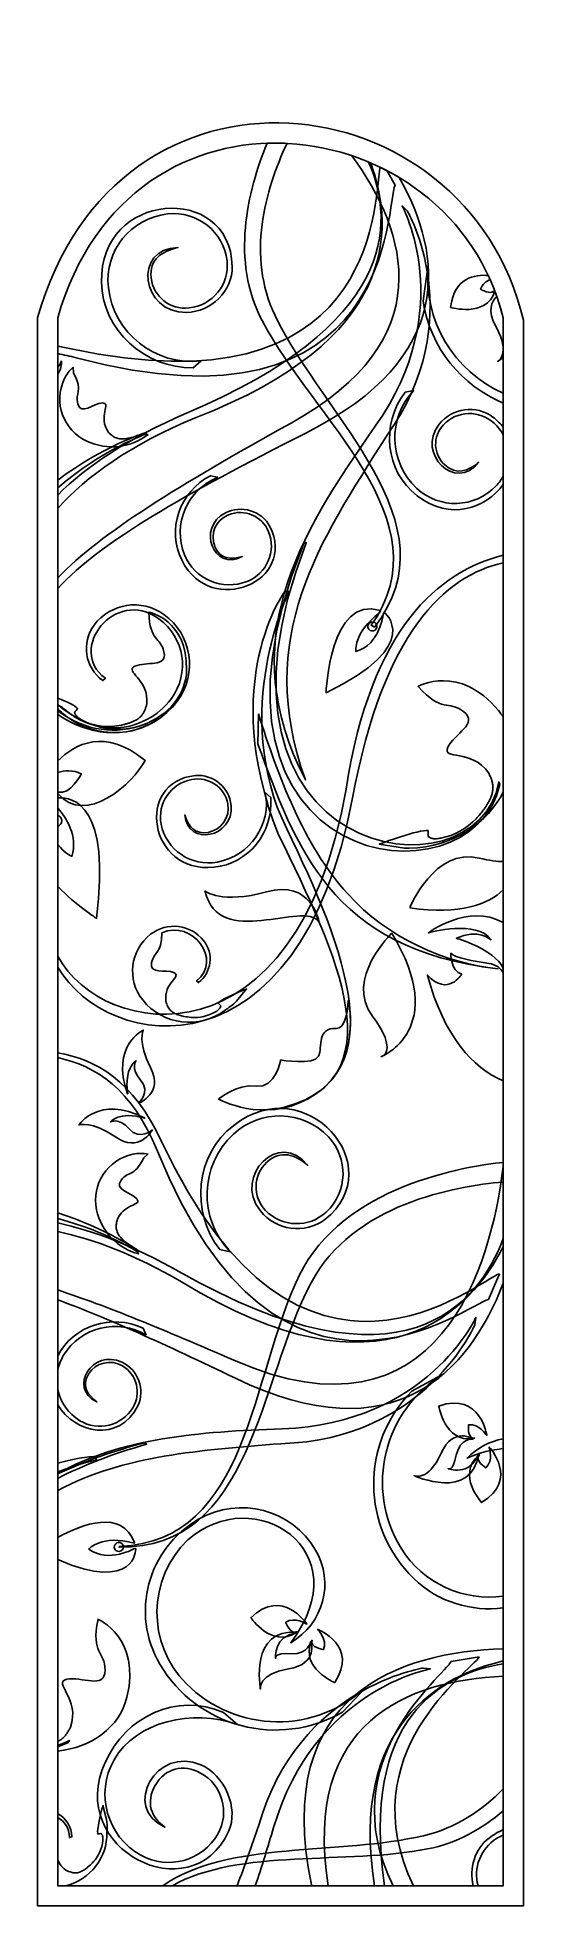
# Model space of a CAD drawing. Header units: centimetres. Extents: x -1.16 to 1.16, y -4.29 to 4.67.
import ezdxf

# ---------------------------------------------------------------- set-up
doc = ezdxf.new("R2010")
doc.units = ezdxf.units.CM
doc.header["$MEASUREMENT"] = 0
doc.layers.add('Layer 1', color=7, linetype='Continuous')

msp = doc.modelspace()

# ---------------------------------------------------------------- linework, layer by layer
at = {"layer": 'Layer 1', "color": 240}
for points, knots in [([(-1.16085, 3.32861), (-1.16085, 3.32861), (-1.16085, -4.26076), (-1.16085, -4.26076), (-1.16085, -4.26076), (-1.16085, -4.26076), (1.16085, -4.26076), (1.16085, -4.26076), (1.16085, -4.26076), (1.16085, -4.26076), (1.16085, 3.31708), (1.16085, 3.31708), (1.16085, 3.31708), (0.88746, 4.4739), (-0.78261, 4.66861), (-1.16085, 3.32861)], [0, 0, 0, 0, 0.2, 0.2, 0.2, 0.2, 0.4, 0.4, 0.4, 0.4, 0.6, 0.6, 0.6, 0.6, 1, 1, 1, 1]), ([(-1.06412, 3.32831), (-1.06412, 3.32831), (-1.06412, -4.16431), (-1.06412, -4.16431), (-1.06412, -4.16431), (-1.06412, -4.16431), (1.06411, -4.16431), (1.06411, -4.16431), (1.06411, -4.16431), (1.06411, -4.16431), (1.06411, 3.32831), (1.06411, 3.32831), (1.06411, 3.32831), (0.8135, 4.3424), (-0.72095, 4.53882), (-1.06412, 3.32831)], [0, 0, 0, 0, 0.2, 0.2, 0.2, 0.2, 0.4, 0.4, 0.4, 0.4, 0.6, 0.6, 0.6, 0.6, 1, 1, 1, 1]), ([(-0.08812, 3.31547), (0.16096, 2.83996), (0.78722, 2.36499), (0.43392, 1.85933), (0.43392, 1.85933), (0.43392, 1.85933), (0.44881, 1.85069), (0.44881, 1.85069), (0.44881, 1.85069), (0.83704, 2.34737), (0.20787, 2.85209), (-0.02595, 3.3395), (-0.02595, 3.3395), (-0.1626, 3.62434), (-0.07368, 3.93989), (0.03116, 4.16266), (0.03116, 4.16266), (-0.00049, 4.16426), (-0.03218, 4.16442), (-0.06383, 4.16333), (-0.06383, 4.16333), (-0.15896, 3.93208), (-0.23781, 3.60122), (-0.08812, 3.31547)], [0, 0, 0, 0, 0.1428571, 0.1428571, 0.1428571, 0.1428571, 0.2857143, 0.2857143, 0.2857143, 0.2857143, 0.4285714, 0.4285714, 0.4285714, 0.4285714, 0.5714286, 0.5714286, 0.5714286, 0.5714286, 0.7142857, 0.7142857, 0.7142857, 0.7142857, 1, 1, 1, 1]), ([(0.34143, 4.1034), (0.60856, 3.73577), (0.76528, 3.22222), (0.05041, 2.82553), (0.05041, 2.82553), (-0.48722, 2.52717), (-0.85235, 2.30559), (-1.06412, 2.08676), (-1.06412, 2.08676), (-1.06412, 2.08676), (-1.06412, 2.03575), (-1.06412, 2.03575), (-1.06412, 2.03575), (-0.85222, 2.2631), (-0.46516, 2.48075), (0.12415, 2.77955), (0.12415, 2.77955), (0.83577, 3.14035), (0.77839, 3.62412), (0.56722, 3.99925), (0.56722, 3.99925), (0.49581, 4.04216), (0.41992, 4.07694), (0.34143, 4.1034)], [0, 0, 0, 0, 0.1428571, 0.1428571, 0.1428571, 0.1428571, 0.2857143, 0.2857143, 0.2857143, 0.2857143, 0.4285714, 0.4285714, 0.4285714, 0.4285714, 0.5714286, 0.5714286, 0.5714286, 0.5714286, 0.7142857, 0.7142857, 0.7142857, 0.7142857, 1, 1, 1, 1]), ([(-1.06412, 2.41695), (-0.92826, 2.57206), (-0.71588, 2.72305), (-0.40269, 2.85269), (-0.40269, 2.85269), (0.55039, 3.22057), (0.55109, 3.74611), (0.43077, 4.06908), (0.43077, 4.06908), (0.42739, 4.07054), (0.42402, 4.07204), (0.42063, 4.07347), (0.42063, 4.07347), (0.5536, 3.77187), (0.54263, 3.29294), (-0.44902, 2.87276), (-0.44902, 2.87276), (-0.72688, 2.75377), (-0.92633, 2.61976), (-1.06412, 2.48184), (-1.06412, 2.48184), (-1.06412, 2.48184), (-1.06412, 2.41695), (-1.06412, 2.41695)], [0, 0, 0, 0, 0.1428571, 0.1428571, 0.1428571, 0.1428571, 0.2857143, 0.2857143, 0.2857143, 0.2857143, 0.4285714, 0.4285714, 0.4285714, 0.4285714, 0.5714286, 0.5714286, 0.5714286, 0.5714286, 0.7142857, 0.7142857, 0.7142857, 0.7142857, 1, 1, 1, 1]), ([(0.47462, 4.04906), (0.44984, 3.8466), (0.44286, 2.87071), (-0.99986, 3.18104), (-0.99986, 3.18104), (-1.02193, 3.18579), (-1.0433, 3.18973), (-1.06412, 3.19308), (-1.06412, 3.19308), (-1.06412, 3.19308), (-1.06412, 3.15767), (-1.06412, 3.15767), (-1.06412, 3.15767), (-1.03575, 3.15235), (-1.00631, 3.14574), (-0.97561, 3.13756), (-0.97561, 3.13756), (0.54873, 2.73141), (0.50627, 3.87362), (0.54733, 3.96308), (0.54733, 3.96308), (0.54733, 3.96308), (0.50739, 4.0326), (0.50739, 4.0326), (0.50739, 4.0326), (0.49654, 4.03826), (0.48563, 4.04375), (0.47462, 4.04906)], [0, 0, 0, 0, 0.125, 0.125, 0.125, 0.125, 0.25, 0.25, 0.25, 0.25, 0.375, 0.375, 0.375, 0.375, 0.5, 0.5, 0.5, 0.5, 0.625, 0.625, 0.625, 0.625, 0.75, 0.75, 0.75, 0.75, 1, 1, 1, 1]), ([(-0.37889, 3.12306), (-0.599, 3.09858), (-0.79751, 3.2556), (-0.82219, 3.47375), (-0.82219, 3.47375), (-0.84196, 3.64828), (-0.71528, 3.80565), (-0.53914, 3.82524), (-0.53914, 3.82524), (-0.39821, 3.84089), (-0.2712, 3.74042), (-0.25535, 3.60079), (-0.25535, 3.60079), (-0.24272, 3.48907), (-0.32386, 3.3884), (-0.43659, 3.37587), (-0.43659, 3.37587), (-0.52671, 3.36581), (-0.60804, 3.43013), (-0.61815, 3.51947), (-0.61815, 3.51947), (-0.62824, 3.60866), (-0.5649, 3.64806), (-0.4895, 3.66483), (-0.4895, 3.66483), (-0.70655, 3.66201), (-0.66649, 3.35199), (-0.44879, 3.35482), (-0.44879, 3.35482), (-0.33032, 3.35636), (-0.22903, 3.45728), (-0.23063, 3.5747), (-0.23063, 3.5747), (-0.24199, 3.97919), (-0.86661, 3.93204), (-0.85507, 3.50001), (-0.85507, 3.50001), (-0.85201, 3.27068), (-0.64875, 3.08743), (-0.4173, 3.09043), (-0.4173, 3.09043), (-0.4173, 3.09043), (-0.37889, 3.12306), (-0.37889, 3.12306)], [0, 0, 0, 0, 0.0833333, 0.0833333, 0.0833333, 0.0833333, 0.1666667, 0.1666667, 0.1666667, 0.1666667, 0.25, 0.25, 0.25, 0.25, 0.3333333, 0.3333333, 0.3333333, 0.3333333, 0.4166667, 0.4166667, 0.4166667, 0.4166667, 0.5, 0.5, 0.5, 0.5, 0.5833333, 0.5833333, 0.5833333, 0.5833333, 0.6666667, 0.6666667, 0.6666667, 0.6666667, 0.75, 0.75, 0.75, 0.75, 0.8333333, 0.8333333, 0.8333333, 0.8333333, 1, 1, 1, 1]), ([(0.60536, 3.84012), (0.60536, 3.84012), (0.90793, 3.32481), (0.50629, 2.76264), (0.50629, 2.76264), (0.18679, 2.26021), (-0.12653, 1.80288), (0.11904, 1.1203), (0.11904, 1.1203), (-0.21983, 1.77751), (0.07634, 2.27732), (0.45289, 2.81065), (0.45289, 2.81065), (0.85133, 3.37507), (0.58076, 3.86393), (0.58076, 3.86393), (0.58076, 3.86393), (0.58076, 3.86393), (0.60536, 3.84012), (0.60536, 3.84012)], [0, 0, 0, 0, 0.1666667, 0.1666667, 0.1666667, 0.1666667, 0.3333333, 0.3333333, 0.3333333, 0.3333333, 0.5, 0.5, 0.5, 0.5, 0.6666667, 0.6666667, 0.6666667, 0.6666667, 1, 1, 1, 1]), ([(0.70594, 3.58266), (0.67909, 3.31607), (0.83049, 3.07257), (1.06411, 2.96834), (1.06411, 2.96834), (1.06411, 2.96834), (1.06411, 2.92133), (1.06411, 2.92133), (1.06411, 2.92133), (0.86627, 3.00428), (0.71533, 3.18414), (0.68091, 3.41007), (0.68091, 3.41007), (0.68091, 3.41007), (0.70594, 3.58266), (0.70594, 3.58266)], [0, 0, 0, 0, 0.2, 0.2, 0.2, 0.2, 0.4, 0.4, 0.4, 0.4, 0.6, 0.6, 0.6, 0.6, 1, 1, 1, 1]), ([(1.00137, 3.51153), (0.98366, 3.50399), (0.96423, 3.49039), (0.95602, 3.46607), (0.95602, 3.46607), (0.95602, 3.46607), (1.00492, 3.43552), (1.02307, 3.45889), (1.02307, 3.45889), (1.02307, 3.45889), (1.02462, 3.45463), (1.02462, 3.45463), (1.02462, 3.45463), (0.98018, 3.3283), (0.81263, 3.37884), (0.81263, 3.37884), (0.81263, 3.37884), (0.82929, 3.52237), (0.93055, 3.53638), (0.99222, 3.53111), (0.99222, 3.53111), (0.99528, 3.52459), (0.99843, 3.51814), (1.00137, 3.51153)], [0, 0, 0, 0, 0.1428571, 0.1428571, 0.1428571, 0.1428571, 0.2857143, 0.2857143, 0.2857143, 0.2857143, 0.4285714, 0.4285714, 0.4285714, 0.4285714, 0.5714286, 0.5714286, 0.5714286, 0.5714286, 0.7142857, 0.7142857, 0.7142857, 0.7142857, 1, 1, 1, 1]), ([(1.06411, 3.13752), (1.04828, 3.12705), (1.03753, 3.12133), (1.03753, 3.12133), (1.03753, 3.12133), (1.03753, 3.12133), (1.10181, 3.15626), (1.0298, 3.28575), (1.0298, 3.28575), (0.98623, 3.36412), (1.00895, 3.40765), (1.03369, 3.42983), (1.03369, 3.42983), (1.04523, 3.39694), (1.0555, 3.36316), (1.06411, 3.32831), (1.06411, 3.32831), (1.06411, 3.32831), (1.06411, 3.13752), (1.06411, 3.13752)], [0, 0, 0, 0, 0.1666667, 0.1666667, 0.1666667, 0.1666667, 0.3333333, 0.3333333, 0.3333333, 0.3333333, 0.5, 0.5, 0.5, 0.5, 0.6666667, 0.6666667, 0.6666667, 0.6666667, 1, 1, 1, 1]), ([(-0.63256, 2.77105), (-0.71339, 2.70911), (-0.82548, 2.69303), (-0.92445, 2.73881), (-0.92445, 2.73881), (-1.03733, 2.79101), (-1.08614, 2.92401), (-1.03343, 3.03588), (-1.03343, 3.03588), (-1.0229, 3.05825), (-1.00828, 3.07745), (-0.99088, 3.09301), (-0.99088, 3.09301), (-0.99088, 3.09301), (-0.98824, 3.06606), (-0.98824, 3.06606), (-0.98824, 3.06606), (-0.94028, 2.97234), (-0.98396, 2.97278), (-0.96769, 2.91707), (-0.96769, 2.91707), (-0.95129, 2.86072), (-0.8951, 2.91945), (-0.85048, 2.92211), (-0.85048, 2.92211), (-0.80587, 2.92472), (-0.87453, 2.85597), (-0.82158, 2.78145), (-0.82158, 2.78145), (-0.82054, 2.77999), (-0.81886, 2.77873), (-0.81759, 2.77749), (-0.81759, 2.77749), (-0.81483, 2.77476), (-0.81203, 2.7721), (-0.80913, 2.76953), (-0.80913, 2.76953), (-0.8063, 2.76705), (-0.80337, 2.76467), (-0.80025, 2.76254), (-0.80025, 2.76254), (-0.79724, 2.76045), (-0.79407, 2.75856), (-0.79079, 2.75695), (-0.79079, 2.75695), (-0.78752, 2.75535), (-0.78411, 2.75404), (-0.78063, 2.75301), (-0.78063, 2.75301), (-0.77711, 2.75199), (-0.77352, 2.75123), (-0.76987, 2.75074), (-0.76987, 2.75074), (-0.76615, 2.75027), (-0.76241, 2.75002), (-0.75868, 2.75), (-0.75868, 2.75), (-0.75481, 2.74999), (-0.75099, 2.75016), (-0.74717, 2.75051), (-0.74717, 2.75051), (-0.74331, 2.75085), (-0.73945, 2.75132), (-0.73561, 2.75194), (-0.73561, 2.75194), (-0.73175, 2.75257), (-0.72792, 2.75333), (-0.72412, 2.75413), (-0.72412, 2.75413), (-0.72031, 2.75496), (-0.71654, 2.75587), (-0.71279, 2.75687), (-0.71279, 2.75687), (-0.70179, 2.7598), (-0.69082, 2.76336), (-0.68034, 2.76773), (-0.68034, 2.76773), (-0.68034, 2.76773), (-0.63256, 2.77105), (-0.63256, 2.77105)], [0, 0, 0, 0, 0.047619, 0.047619, 0.047619, 0.047619, 0.0952381, 0.0952381, 0.0952381, 0.0952381, 0.1428571, 0.1428571, 0.1428571, 0.1428571, 0.1904762, 0.1904762, 0.1904762, 0.1904762, 0.2380952, 0.2380952, 0.2380952, 0.2380952, 0.2857143, 0.2857143, 0.2857143, 0.2857143, 0.3333333, 0.3333333, 0.3333333, 0.3333333, 0.3809524, 0.3809524, 0.3809524, 0.3809524, 0.4285714, 0.4285714, 0.4285714, 0.4285714, 0.4761905, 0.4761905, 0.4761905, 0.4761905, 0.5238095, 0.5238095, 0.5238095, 0.5238095, 0.5714286, 0.5714286, 0.5714286, 0.5714286, 0.6190476, 0.6190476, 0.6190476, 0.6190476, 0.6666667, 0.6666667, 0.6666667, 0.6666667, 0.7142857, 0.7142857, 0.7142857, 0.7142857, 0.7619048, 0.7619048, 0.7619048, 0.7619048, 0.8095238, 0.8095238, 0.8095238, 0.8095238, 0.8571429, 0.8571429, 0.8571429, 0.8571429, 0.9047619, 0.9047619, 0.9047619, 0.9047619, 1, 1, 1, 1]), ([(-1.04739, 3.12314), (-1.04739, 3.12314), (-1.0512, 3.10572), (-1.06412, 3.0927), (-1.06412, 3.0927), (-1.06412, 3.0927), (-1.06412, 3.05976), (-1.06412, 3.05976), (-1.06412, 3.05976), (-1.04244, 3.08621), (-1.04683, 3.12184), (-1.04683, 3.12184), (-1.04683, 3.12184), (-1.04683, 3.12184), (-1.04739, 3.12314), (-1.04739, 3.12314)], [0, 0, 0, 0, 0.2, 0.2, 0.2, 0.2, 0.4, 0.4, 0.4, 0.4, 0.6, 0.6, 0.6, 0.6, 1, 1, 1, 1]), ([(0.63658, 2.98201), (0.51022, 2.84853), (0.51698, 2.63874), (0.6517, 2.51351), (0.6517, 2.51351), (0.75948, 2.41331), (0.92879, 2.41863), (1.02991, 2.52545), (1.02991, 2.52545), (1.04383, 2.54016), (1.05522, 2.55631), (1.06411, 2.57338), (1.06411, 2.57338), (1.06411, 2.57338), (1.06411, 2.53273), (1.06411, 2.53273), (1.06411, 2.53273), (0.98264, 2.41785), (0.80912, 2.35653), (0.653, 2.47865), (0.653, 2.47865), (0.49994, 2.59513), (0.47787, 2.82116), (0.59542, 2.97287), (0.59542, 2.97287), (0.59542, 2.97287), (0.63658, 2.98201), (0.63658, 2.98201)], [0, 0, 0, 0, 0.125, 0.125, 0.125, 0.125, 0.25, 0.25, 0.25, 0.25, 0.375, 0.375, 0.375, 0.375, 0.5, 0.5, 0.5, 0.5, 0.625, 0.625, 0.625, 0.625, 0.75, 0.75, 0.75, 0.75, 1, 1, 1, 1]), ([(1.06411, 2.76784), (1.05321, 2.78879), (1.0386, 2.8083), (1.02027, 2.82535), (1.02027, 2.82535), (0.95127, 2.88947), (0.84291, 2.88601), (0.77819, 2.81763), (0.77819, 2.81763), (0.72643, 2.76299), (0.7292, 2.67705), (0.78437, 2.62576), (0.78437, 2.62576), (0.83945, 2.57457), (0.89763, 2.59683), (0.94656, 2.63837), (0.94656, 2.63837), (0.83632, 2.4961), (0.64735, 2.67736), (0.75791, 2.82006), (0.75791, 2.82006), (0.81809, 2.89772), (0.93667, 2.9144), (1.01502, 2.85473), (1.01502, 2.85473), (1.03461, 2.83936), (1.05083, 2.823), (1.06411, 2.806), (1.06411, 2.806), (1.06411, 2.806), (1.06411, 2.76784), (1.06411, 2.76784)], [0, 0, 0, 0, 0.1111111, 0.1111111, 0.1111111, 0.1111111, 0.2222222, 0.2222222, 0.2222222, 0.2222222, 0.3333333, 0.3333333, 0.3333333, 0.3333333, 0.4444444, 0.4444444, 0.4444444, 0.4444444, 0.5555556, 0.5555556, 0.5555556, 0.5555556, 0.6666667, 0.6666667, 0.6666667, 0.6666667, 0.7777778, 0.7777778, 0.7777778, 0.7777778, 1, 1, 1, 1]), ([(-0.64938, 2.77841), (-0.64938, 2.77841), (-0.85023, 2.7134), (-1.06412, 2.55375), (-1.06412, 2.55375), (-1.06412, 2.55375), (-1.06412, 2.5165), (-1.06412, 2.5165), (-1.06412, 2.5165), (-0.84965, 2.70038), (-0.6395, 2.77494), (-0.6395, 2.77494), (-0.6395, 2.77494), (-0.6395, 2.77494), (-0.64938, 2.77841), (-0.64938, 2.77841)], [0, 0, 0, 0, 0.2, 0.2, 0.2, 0.2, 0.4, 0.4, 0.4, 0.4, 0.6, 0.6, 0.6, 0.6, 1, 1, 1, 1]), ([(-0.29867, 2.56678), (-0.44607, 2.50818), (-0.51764, 2.34221), (-0.45848, 2.19613), (-0.45848, 2.19613), (-0.41116, 2.07925), (-0.27723, 2.02249), (-0.15928, 2.06939), (-0.15928, 2.06939), (-0.06491, 2.10692), (-0.01912, 2.21312), (-0.05695, 2.30664), (-0.05695, 2.30664), (-0.08726, 2.38144), (-0.17299, 2.41772), (-0.24849, 2.3877), (-0.24849, 2.3877), (-0.30885, 2.36372), (-0.33817, 2.29574), (-0.31395, 2.23591), (-0.31395, 2.23591), (-0.28976, 2.17619), (-0.23625, 2.17262), (-0.18289, 2.1874), (-0.18289, 2.1874), (-0.32094, 2.11615), (-0.40186, 2.32542), (-0.26341, 2.39689), (-0.26341, 2.39689), (-0.18805, 2.43578), (-0.0895, 2.40613), (-0.05028, 2.33143), (-0.05028, 2.33143), (0.08114, 2.07214), (-0.3295, 1.89174), (-0.47024, 2.16848), (-0.47024, 2.16848), (-0.54689, 2.31434), (-0.48131, 2.49848), (-0.3341, 2.57446), (-0.3341, 2.57446), (-0.3341, 2.57446), (-0.29867, 2.56678), (-0.29867, 2.56678)], [0, 0, 0, 0, 0.0833333, 0.0833333, 0.0833333, 0.0833333, 0.1666667, 0.1666667, 0.1666667, 0.1666667, 0.25, 0.25, 0.25, 0.25, 0.3333333, 0.3333333, 0.3333333, 0.3333333, 0.4166667, 0.4166667, 0.4166667, 0.4166667, 0.5, 0.5, 0.5, 0.5, 0.5833333, 0.5833333, 0.5833333, 0.5833333, 0.6666667, 0.6666667, 0.6666667, 0.6666667, 0.75, 0.75, 0.75, 0.75, 0.8333333, 0.8333333, 0.8333333, 0.8333333, 1, 1, 1, 1]), ([(0.10273, 2.22922), (-0.51368, 0.67298), (0.92018, 0.50155), (1.04714, 1.09774), (1.04714, 1.09774), (1.04714, 1.09774), (1.04282, 1.11075), (1.04282, 1.11075), (1.04282, 1.11075), (0.9433, 0.53025), (-0.47002, 0.7286), (0.12264, 2.25313), (0.12264, 2.25313), (0.12282, 2.25361), (0.12303, 2.25408), (0.12324, 2.25455), (0.12324, 2.25455), (0.12324, 2.25455), (0.11032, 2.24846), (0.11032, 2.24846), (0.11032, 2.24846), (0.10783, 2.24208), (0.1053, 2.23566), (0.10273, 2.22922)], [0, 0, 0, 0, 0.1428571, 0.1428571, 0.1428571, 0.1428571, 0.2857143, 0.2857143, 0.2857143, 0.2857143, 0.4285714, 0.4285714, 0.4285714, 0.4285714, 0.5714286, 0.5714286, 0.5714286, 0.5714286, 0.7142857, 0.7142857, 0.7142857, 0.7142857, 1, 1, 1, 1]), ([(-1.06412, 0.27815), (-0.84864, -0.12259), (0.07787, -0.2625), (0.31384, 1.07639), (0.31384, 1.07639), (0.43015, 1.84599), (0.75836, 2.11832), (1.06411, 2.19397), (1.06411, 2.19397), (1.06411, 2.19397), (1.06411, 2.1578), (1.06411, 2.1578), (1.06411, 2.1578), (0.787, 2.09746), (0.49105, 1.82757), (0.34448, 1.03518), (0.34448, 1.03518), (0.08904, -0.31651), (-0.82486, -0.18394), (-1.06412, 0.22567), (-1.06412, 0.22567), (-1.06412, 0.22567), (-1.06412, 0.27815), (-1.06412, 0.27815)], [0, 0, 0, 0, 0.1428571, 0.1428571, 0.1428571, 0.1428571, 0.2857143, 0.2857143, 0.2857143, 0.2857143, 0.4285714, 0.4285714, 0.4285714, 0.4285714, 0.5714286, 0.5714286, 0.5714286, 0.5714286, 0.7142857, 0.7142857, 0.7142857, 0.7142857, 1, 1, 1, 1]), ([(-1.01351, 1.41758), (-0.84719, 1.29703), (-0.61374, 1.33292), (-0.4921, 1.49775), (-0.4921, 1.49775), (-0.39476, 1.62962), (-0.42372, 1.81471), (-0.55683, 1.91116), (-0.55683, 1.91116), (-0.66327, 1.98831), (-0.8127, 1.96534), (-0.89055, 1.85985), (-0.89055, 1.85985), (-0.95282, 1.77542), (-0.9343, 1.65699), (-0.84913, 1.59526), (-0.84913, 1.59526), (-0.84913, 1.59526), (-0.83659, 1.60607), (-0.83659, 1.60607), (-0.83659, 1.60607), (-1.02328, 1.74144), (-0.79099, 2.04283), (-0.58125, 1.89084), (-0.58125, 1.89084), (-0.45843, 1.80181), (-0.43167, 1.63091), (-0.52153, 1.50917), (-0.52153, 1.50917), (-0.55208, 1.46771), (-0.59283, 1.43219), (-0.63885, 1.40873), (-0.63885, 1.40873), (-0.68365, 1.3859), (-0.73348, 1.37063), (-0.7841, 1.36952), (-0.7841, 1.36952), (-0.84423, 1.3682), (-0.90526, 1.38007), (-0.95875, 1.40783), (-0.95875, 1.40783), (-0.97411, 1.41579), (-0.98901, 1.42505), (-1.00298, 1.43516), (-1.00298, 1.43516), (-1.01787, 1.44597), (-1.03191, 1.45757), (-1.045, 1.46984), (-1.045, 1.46984), (-1.045, 1.46984), (-1.06412, 1.47658), (-1.06412, 1.47658), (-1.06412, 1.47658), (-1.06412, 1.47658), (-1.06412, 1.45999), (-1.06412, 1.45999), (-1.06412, 1.45999), (-1.04852, 1.44491), (-1.03165, 1.43072), (-1.01351, 1.41758)], [0, 0, 0, 0, 0.0625, 0.0625, 0.0625, 0.0625, 0.125, 0.125, 0.125, 0.125, 0.1875, 0.1875, 0.1875, 0.1875, 0.25, 0.25, 0.25, 0.25, 0.3125, 0.3125, 0.3125, 0.3125, 0.375, 0.375, 0.375, 0.375, 0.4375, 0.4375, 0.4375, 0.4375, 0.5, 0.5, 0.5, 0.5, 0.5625, 0.5625, 0.5625, 0.5625, 0.625, 0.625, 0.625, 0.625, 0.6875, 0.6875, 0.6875, 0.6875, 0.75, 0.75, 0.75, 0.75, 0.8125, 0.8125, 0.8125, 0.8125, 0.875, 0.875, 0.875, 0.875, 1, 1, 1, 1]), ([(0.02089, 2.02147), (0.02089, 2.02147), (-0.29993, 1.58669), (-0.00898, 0.85754), (-0.00898, 0.85754), (0.26432, 0.29793), (0.57714, -0.3365), (-0.02759, -0.45394), (-0.02759, -0.45394), (-0.02759, -0.45394), (-0.02989, -0.45494), (-0.02989, -0.45494), (-0.02989, -0.45494), (0.57489, -0.33752), (0.3029, 0.32634), (0.0296, 0.88594), (0.0296, 0.88594), (-0.24376, 1.44553), (0.04092, 2.02018), (0.04092, 2.02018), (0.04092, 2.02018), (0.04092, 2.02018), (0.02089, 2.02147), (0.02089, 2.02147)], [0, 0, 0, 0, 0.1428571, 0.1428571, 0.1428571, 0.1428571, 0.2857143, 0.2857143, 0.2857143, 0.2857143, 0.4285714, 0.4285714, 0.4285714, 0.4285714, 0.5714286, 0.5714286, 0.5714286, 0.5714286, 0.7142857, 0.7142857, 0.7142857, 0.7142857, 1, 1, 1, 1]), ([(0.49034, 1.91142), (0.49034, 1.91142), (0.47542, 1.76826), (0.36051, 1.73401), (0.36051, 1.73401), (0.36051, 1.73401), (0.34522, 1.82143), (0.47303, 1.91881), (0.47303, 1.91881), (0.47303, 1.91881), (0.47842, 1.93063), (0.47842, 1.93063), (0.47842, 1.93063), (0.23342, 2.00339), (0.21752, 1.5373), (0.21752, 1.5373), (0.21752, 1.5373), (0.69445, 1.765), (0.4946, 1.92269), (0.4946, 1.92269), (0.4946, 1.92269), (0.4946, 1.92269), (0.49034, 1.91142), (0.49034, 1.91142)], [0, 0, 0, 0, 0.1428571, 0.1428571, 0.1428571, 0.1428571, 0.2857143, 0.2857143, 0.2857143, 0.2857143, 0.4285714, 0.4285714, 0.4285714, 0.4285714, 0.5714286, 0.5714286, 0.5714286, 0.5714286, 0.7142857, 0.7142857, 0.7142857, 0.7142857, 1, 1, 1, 1]), ([(-1.06412, 1.51172), (-1.02236, 1.49463), (-0.97919, 1.47479), (-0.96922, 1.46226), (-0.96922, 1.46226), (-0.96803, 1.4608), (-0.98461, 1.4447), (-0.9841, 1.44293), (-0.9841, 1.44293), (-0.98352, 1.44097), (-0.98283, 1.43906), (-0.98204, 1.43719), (-0.98204, 1.43719), (-0.98034, 1.43319), (-0.97806, 1.42955), (-0.97528, 1.42625), (-0.97528, 1.42625), (-0.97204, 1.42249), (-0.96821, 1.41922), (-0.96424, 1.41629), (-0.96424, 1.41629), (-0.95981, 1.41301), (-0.95503, 1.41011), (-0.95018, 1.40739), (-0.95018, 1.40739), (-0.90322, 1.38111), (-0.84728, 1.37142), (-0.79383, 1.37706), (-0.79383, 1.37706), (-0.77887, 1.37862), (-0.76385, 1.38141), (-0.7492, 1.38497), (-0.7492, 1.38497), (-0.74422, 1.38617), (-0.73925, 1.3875), (-0.7343, 1.38894), (-0.7343, 1.38894), (-0.72938, 1.39041), (-0.72445, 1.39196), (-0.71957, 1.39366), (-0.71957, 1.39366), (-0.71472, 1.39538), (-0.70993, 1.39726), (-0.70524, 1.39931), (-0.70524, 1.39931), (-0.70059, 1.40131), (-0.69604, 1.40353), (-0.69157, 1.40599), (-0.69157, 1.40599), (-0.68725, 1.40838), (-0.68307, 1.41102), (-0.67906, 1.41393), (-0.67906, 1.41393), (-0.67515, 1.41679), (-0.67147, 1.41995), (-0.66804, 1.42336), (-0.66804, 1.42336), (-0.66467, 1.42675), (-0.66155, 1.43042), (-0.65879, 1.43434), (-0.65879, 1.43434), (-0.65602, 1.43828), (-0.65357, 1.44247), (-0.65142, 1.44681), (-0.65142, 1.44681), (-0.64917, 1.45124), (-0.64731, 1.45586), (-0.64561, 1.46052), (-0.64561, 1.46052), (-0.6439, 1.46534), (-0.64236, 1.47019), (-0.64093, 1.4751), (-0.64093, 1.4751), (-0.64025, 1.47733), (-0.63911, 1.47986), (-0.63884, 1.48221), (-0.63884, 1.48221), (-0.62538, 1.6021), (-0.74923, 1.63845), (-0.69582, 1.66361), (-0.69582, 1.66361), (-0.64236, 1.68871), (-0.53941, 1.6561), (-0.55664, 1.73182), (-0.55664, 1.73182), (-0.57379, 1.80753), (-0.62511, 1.77795), (-0.6288, 1.92222), (-0.6288, 1.92222), (-0.6288, 1.92222), (-0.44513, 1.88771), (-0.44839, 1.6469), (-0.44839, 1.6469), (-0.45156, 1.4083), (-0.79737, 1.24738), (-1.06412, 1.45134), (-1.06412, 1.45134), (-1.06412, 1.45134), (-1.06412, 1.51172), (-1.06412, 1.51172)], [0, 0, 0, 0, 0.0384615, 0.0384615, 0.0384615, 0.0384615, 0.0769231, 0.0769231, 0.0769231, 0.0769231, 0.1153846, 0.1153846, 0.1153846, 0.1153846, 0.1538462, 0.1538462, 0.1538462, 0.1538462, 0.1923077, 0.1923077, 0.1923077, 0.1923077, 0.2307692, 0.2307692, 0.2307692, 0.2307692, 0.2692308, 0.2692308, 0.2692308, 0.2692308, 0.3076923, 0.3076923, 0.3076923, 0.3076923, 0.3461538, 0.3461538, 0.3461538, 0.3461538, 0.3846154, 0.3846154, 0.3846154, 0.3846154, 0.4230769, 0.4230769, 0.4230769, 0.4230769, 0.4615385, 0.4615385, 0.4615385, 0.4615385, 0.5, 0.5, 0.5, 0.5, 0.5384615, 0.5384615, 0.5384615, 0.5384615, 0.5769231, 0.5769231, 0.5769231, 0.5769231, 0.6153846, 0.6153846, 0.6153846, 0.6153846, 0.6538462, 0.6538462, 0.6538462, 0.6538462, 0.6923077, 0.6923077, 0.6923077, 0.6923077, 0.7307692, 0.7307692, 0.7307692, 0.7307692, 0.7692308, 0.7692308, 0.7692308, 0.7692308, 0.8076923, 0.8076923, 0.8076923, 0.8076923, 0.8461538, 0.8461538, 0.8461538, 0.8461538, 0.8846154, 0.8846154, 0.8846154, 0.8846154, 0.9230769, 0.9230769, 0.9230769, 0.9230769, 1, 1, 1, 1]), ([(0.43409, 1.8749), (0.44587, 1.8776), (0.45759, 1.87032), (0.46034, 1.85863), (0.46034, 1.85863), (0.46313, 1.84691), (0.45585, 1.83522), (0.44406, 1.8325), (0.44406, 1.8325), (0.43237, 1.82976), (0.42058, 1.83707), (0.41786, 1.84878), (0.41786, 1.84878), (0.41507, 1.86048), (0.42236, 1.87219), (0.43409, 1.8749)], [0, 0, 0, 0, 0.2, 0.2, 0.2, 0.2, 0.4, 0.4, 0.4, 0.4, 0.6, 0.6, 0.6, 0.6, 1, 1, 1, 1]), ([(0.59196, 0.79455), (0.59196, 0.79455), (0.4719, 0.81383), (0.4719, 0.81383), (0.4719, 0.81383), (0.4719, 0.81383), (0.66579, 0.88612), (0.70516, 0.87815), (0.70516, 0.87815), (0.70739, 0.8777), (0.7047, 0.84997), (0.70662, 0.84873), (0.70662, 0.84873), (0.7087, 0.84738), (0.71083, 0.84612), (0.71307, 0.84501), (0.71307, 0.84501), (0.71772, 0.84263), (0.72275, 0.841), (0.72798, 0.84014), (0.72798, 0.84014), (0.73389, 0.83913), (0.73994, 0.83906), (0.74597, 0.83945), (0.74597, 0.83945), (0.75267, 0.83988), (0.75941, 0.84084), (0.76596, 0.84211), (0.76596, 0.84211), (0.83025, 0.85417), (0.88956, 0.8885), (0.93462, 0.93511), (0.93462, 0.93511), (0.94725, 0.94817), (0.95894, 0.96234), (0.96965, 0.977), (0.96965, 0.977), (0.97331, 0.98199), (0.97686, 0.98705), (0.98029, 0.99221), (0.98029, 0.99221), (0.98374, 0.99738), (0.98708, 1.00264), (0.99019, 1.00799), (0.99019, 1.00799), (0.99331, 1.01336), (0.99632, 1.01876), (0.99905, 1.02432), (0.99905, 1.02432), (1.00178, 1.02978), (1.00423, 1.03536), (1.0064, 1.04106), (1.0064, 1.04106), (1.00852, 1.04662), (1.0103, 1.05232), (1.01169, 1.05813), (1.01169, 1.05813), (1.01305, 1.06382), (1.014, 1.06956), (1.01446, 1.07536), (1.01446, 1.07536), (1.01489, 1.08115), (1.01491, 1.08692), (1.01437, 1.09269), (1.01437, 1.09269), (1.01385, 1.09851), (1.01283, 1.10427), (1.01139, 1.10995), (1.01139, 1.10995), (1.00995, 1.11579), (1.00802, 1.12153), (1.0059, 1.12716), (1.0059, 1.12716), (1.00375, 1.13293), (1.00129, 1.1386), (0.9988, 1.14425), (0.9988, 1.14425), (0.99764, 1.14685), (0.99669, 1.15008), (0.99507, 1.15245), (0.99507, 1.15245), (0.91299, 1.2738), (0.76975, 1.21156), (0.79935, 1.27621), (0.79935, 1.27621), (0.82896, 1.34082), (0.94994, 1.39036), (0.87433, 1.44709), (0.87433, 1.44709), (0.79873, 1.50384), (0.77456, 1.43677), (0.65743, 1.56739), (0.65743, 1.56739), (0.65743, 1.56739), (0.85455, 1.67767), (1.04146, 1.45235), (1.04146, 1.45235), (1.04978, 1.44232), (1.0573, 1.43189), (1.06411, 1.42113), (1.06411, 1.42113), (1.06411, 1.42113), (1.06411, 1.06145), (1.06411, 1.06145), (1.06411, 1.06145), (0.98966, 0.91776), (0.83186, 0.79961), (0.61466, 0.79409), (0.61466, 0.79409), (0.61466, 0.79409), (0.59196, 0.79455), (0.59196, 0.79455)], [0, 0, 0, 0, 0.0344828, 0.0344828, 0.0344828, 0.0344828, 0.0689655, 0.0689655, 0.0689655, 0.0689655, 0.1034483, 0.1034483, 0.1034483, 0.1034483, 0.137931, 0.137931, 0.137931, 0.137931, 0.1724138, 0.1724138, 0.1724138, 0.1724138, 0.2068966, 0.2068966, 0.2068966, 0.2068966, 0.2413793, 0.2413793, 0.2413793, 0.2413793, 0.2758621, 0.2758621, 0.2758621, 0.2758621, 0.3103448, 0.3103448, 0.3103448, 0.3103448, 0.3448276, 0.3448276, 0.3448276, 0.3448276, 0.3793103, 0.3793103, 0.3793103, 0.3793103, 0.4137931, 0.4137931, 0.4137931, 0.4137931, 0.4482759, 0.4482759, 0.4482759, 0.4482759, 0.4827586, 0.4827586, 0.4827586, 0.4827586, 0.5172414, 0.5172414, 0.5172414, 0.5172414, 0.5517241, 0.5517241, 0.5517241, 0.5517241, 0.5862069, 0.5862069, 0.5862069, 0.5862069, 0.6206897, 0.6206897, 0.6206897, 0.6206897, 0.6551724, 0.6551724, 0.6551724, 0.6551724, 0.6896552, 0.6896552, 0.6896552, 0.6896552, 0.7241379, 0.7241379, 0.7241379, 0.7241379, 0.7586207, 0.7586207, 0.7586207, 0.7586207, 0.7931034, 0.7931034, 0.7931034, 0.7931034, 0.8275862, 0.8275862, 0.8275862, 0.8275862, 0.862069, 0.862069, 0.862069, 0.862069, 0.8965517, 0.8965517, 0.8965517, 0.8965517, 0.9310345, 0.9310345, 0.9310345, 0.9310345, 1, 1, 1, 1]), ([(-0.58664, 1.41789), (-0.73942, 1.31927), (-0.92537, 1.35957), (-1.06412, 1.48072), (-1.06412, 1.48072), (-1.06412, 1.48072), (-1.06412, 1.43353), (-1.06412, 1.43353), (-1.06412, 1.43353), (-0.92067, 1.33439), (-0.7417, 1.30995), (-0.59293, 1.40574), (-0.59293, 1.40574), (-0.59293, 1.40574), (-0.58664, 1.41789), (-0.58664, 1.41789)], [0, 0, 0, 0, 0.2, 0.2, 0.2, 0.2, 0.4, 0.4, 0.4, 0.4, 0.6, 0.6, 0.6, 0.6, 1, 1, 1, 1]), ([(-0.10548, 1.4362), (-0.01315, 1.14477), (0.10889, 0.80838), (0.32287, 0.57381), (0.32287, 0.57381), (0.51168, 0.36685), (0.78084, 0.24517), (1.03941, 0.21793), (1.03941, 0.21793), (0.23403, 0.30849), (0.07305, 0.8092), (-0.10853, 1.29157), (-0.10853, 1.29157), (-0.10853, 1.29157), (-0.10548, 1.4362), (-0.10548, 1.4362)], [0, 0, 0, 0, 0.2, 0.2, 0.2, 0.2, 0.4, 0.4, 0.4, 0.4, 0.6, 0.6, 0.6, 0.6, 1, 1, 1, 1]), ([(-1.06412, 1.15523), (-1.03174, 1.16579), (-0.99131, 1.16987), (-0.95192, 1.14925), (-0.95192, 1.14925), (-0.95192, 1.14925), (-1.00408, 1.04558), (-1.06412, 1.06265), (-1.06412, 1.06265), (-1.06412, 1.06265), (-1.06412, 1.05597), (-1.06412, 1.05597), (-1.06412, 1.05597), (-0.9335, 0.89533), (-0.69967, 1.10577), (-0.64731, 1.21382), (-0.64731, 1.21382), (-0.83771, 1.37114), (-0.9829, 1.29174), (-1.06412, 1.21178), (-1.06412, 1.21178), (-1.06412, 1.21178), (-1.06412, 1.15523), (-1.06412, 1.15523)], [0, 0, 0, 0, 0.1428571, 0.1428571, 0.1428571, 0.1428571, 0.2857143, 0.2857143, 0.2857143, 0.2857143, 0.4285714, 0.4285714, 0.4285714, 0.4285714, 0.5714286, 0.5714286, 0.5714286, 0.5714286, 0.7142857, 0.7142857, 0.7142857, 0.7142857, 1, 1, 1, 1]), ([(-0.07247, 1.06106), (-0.04277, 0.90645), (-0.1452, 0.75721), (-0.30124, 0.7278), (-0.30124, 0.7278), (-0.42608, 0.70425), (-0.54654, 0.78541), (-0.5703, 0.90914), (-0.5703, 0.90914), (-0.5893, 1.00813), (-0.52375, 1.10362), (-0.42388, 1.12248), (-0.42388, 1.12248), (-0.34397, 1.13754), (-0.2669, 1.08555), (-0.2517, 1.00636), (-0.2517, 1.00636), (-0.23952, 0.94306), (-0.28148, 0.88192), (-0.34538, 0.86987), (-0.34538, 0.86987), (-0.40917, 0.85785), (-0.44107, 0.90057), (-0.45729, 0.95308), (-0.45729, 0.95308), (-0.44338, 0.79944), (-0.22191, 0.84478), (-0.23585, 0.99886), (-0.23585, 0.99886), (-0.24344, 1.08272), (-0.32179, 1.14897), (-0.40642, 1.14142), (-0.40642, 1.14142), (-0.69762, 1.11126), (-0.62945, 0.67127), (-0.31839, 0.70307), (-0.31839, 0.70307), (-0.15311, 0.71777), (-0.03201, 0.87181), (-0.04683, 1.03563), (-0.04683, 1.03563), (-0.04683, 1.03563), (-0.07247, 1.06106), (-0.07247, 1.06106)], [0, 0, 0, 0, 0.0833333, 0.0833333, 0.0833333, 0.0833333, 0.1666667, 0.1666667, 0.1666667, 0.1666667, 0.25, 0.25, 0.25, 0.25, 0.3333333, 0.3333333, 0.3333333, 0.3333333, 0.4166667, 0.4166667, 0.4166667, 0.4166667, 0.5, 0.5, 0.5, 0.5, 0.5833333, 0.5833333, 0.5833333, 0.5833333, 0.6666667, 0.6666667, 0.6666667, 0.6666667, 0.75, 0.75, 0.75, 0.75, 0.8333333, 0.8333333, 0.8333333, 0.8333333, 1, 1, 1, 1]), ([(-1.06412, 0.98556), (-1.02327, 0.93937), (-0.9675, 0.8541), (-0.9963, 0.75465), (-0.9963, 0.75465), (-0.9963, 0.75465), (-1.0302, 0.76733), (-1.06412, 0.8121), (-1.06412, 0.8121), (-1.06412, 0.8121), (-1.06412, 0.61082), (-1.06412, 0.61082), (-1.06412, 0.61082), (-0.97573, 0.52182), (-0.87865, 0.45882), (-0.87865, 0.45882), (-0.87865, 0.45882), (-0.81196, 0.99636), (-0.98668, 1.04032), (-1.06412, 1.03468), (-1.06412, 1.03468), (-1.06412, 1.03468), (-1.06412, 0.98556), (-1.06412, 0.98556)], [0, 0, 0, 0, 0.1428571, 0.1428571, 0.1428571, 0.1428571, 0.2857143, 0.2857143, 0.2857143, 0.2857143, 0.4285714, 0.4285714, 0.4285714, 0.4285714, 0.5714286, 0.5714286, 0.5714286, 0.5714286, 0.7142857, 0.7142857, 0.7142857, 0.7142857, 1, 1, 1, 1]), ([(-1.06412, 0.95217), (-1.04921, 0.94686), (-1.04134, 0.93066), (-1.04666, 0.91591), (-1.04666, 0.91591), (-1.04968, 0.90755), (-1.05625, 0.90146), (-1.06412, 0.89871), (-1.06412, 0.89871), (-1.06412, 0.89871), (-1.06412, 0.95217), (-1.06412, 0.95217)], [0, 0, 0, 0, 0.25, 0.25, 0.25, 0.25, 0.5, 0.5, 0.5, 0.5, 1, 1, 1, 1]), ([(0.61757, 0.50904), (0.61757, 0.50904), (0.73556, 0.79967), (0.94919, 0.74688), (0.94919, 0.74688), (0.99878, 0.73463), (1.03606, 0.72998), (1.06411, 0.73008), (1.06411, 0.73008), (1.06411, 0.73008), (1.06411, 0.5951), (1.06411, 0.5951), (1.06411, 0.5951), (0.99274, 0.52679), (0.86093, 0.47395), (0.61757, 0.50904)], [0, 0, 0, 0, 0.2, 0.2, 0.2, 0.2, 0.4, 0.4, 0.4, 0.4, 0.6, 0.6, 0.6, 0.6, 1, 1, 1, 1]), ([(0.18331, 0.44264), (0.11277, 0.54718), (-0.29358, 0.30522), (-0.36108, 0.58962), (-0.36108, 0.58962), (-0.36108, 0.58962), (-0.2794, 0.52548), (-0.06684, 0.58584), (-0.06684, 0.58584), (0.14574, 0.6462), (0.1836, 0.44592), (0.1836, 0.44592), (0.1836, 0.44592), (0.1836, 0.44592), (0.18331, 0.44264), (0.18331, 0.44264)], [0, 0, 0, 0, 0.2, 0.2, 0.2, 0.2, 0.4, 0.4, 0.4, 0.4, 0.6, 0.6, 0.6, 0.6, 1, 1, 1, 1]), ([(-0.26344, 0.02121), (-0.38579, -0.07341), (-0.56242, -0.05224), (-0.65844, 0.06877), (-0.65844, 0.06877), (-0.73545, 0.1658), (-0.71851, 0.30632), (-0.62057, 0.38263), (-0.62057, 0.38263), (-0.54224, 0.44367), (-0.4288, 0.43023), (-0.36721, 0.35261), (-0.36721, 0.35261), (-0.31794, 0.29049), (-0.32877, 0.20057), (-0.39144, 0.15173), (-0.39144, 0.15173), (-0.39144, 0.15173), (-0.4012, 0.15956), (-0.4012, 0.15956), (-0.4012, 0.15956), (-0.27413, 0.25863), (-0.42154, 0.45554), (-0.5665, 0.38937), (-0.5665, 0.38937), (-0.56633, 0.28429), (-0.60512, 0.30419), (-0.61594, 0.2472), (-0.61594, 0.2472), (-0.62694, 0.18958), (-0.55006, 0.21689), (-0.50902, 0.19933), (-0.50902, 0.19933), (-0.46802, 0.18173), (-0.56057, 0.15104), (-0.54722, 0.06087), (-0.54722, 0.06087), (-0.54696, 0.0591), (-0.54603, 0.05722), (-0.54546, 0.05555), (-0.54546, 0.05555), (-0.54424, 0.05188), (-0.54295, 0.04826), (-0.54153, 0.04467), (-0.54153, 0.04467), (-0.54013, 0.04119), (-0.5386, 0.03775), (-0.53678, 0.03446), (-0.53678, 0.03446), (-0.53505, 0.03125), (-0.53308, 0.02814), (-0.53088, 0.02524), (-0.53088, 0.02524), (-0.52869, 0.02236), (-0.52624, 0.01966), (-0.5236, 0.01719), (-0.5236, 0.01719), (-0.52093, 0.01471), (-0.51807, 0.01242), (-0.51504, 0.01036), (-0.51504, 0.01036), (-0.51193, 0.00827), (-0.5087, 0.00638), (-0.50538, 0.00469), (-0.50538, 0.00469), (-0.50194, 0.00295), (-0.49844, 0.00139), (-0.49487, 0), (-0.49487, 0), (-0.49128, -0.00142), (-0.48761, -0.00272), (-0.48391, -0.00389), (-0.48391, -0.00389), (-0.48017, -0.00504), (-0.47641, -0.00608), (-0.47266, -0.00706), (-0.47266, -0.00706), (-0.46888, -0.00802), (-0.46509, -0.0089), (-0.4613, -0.00968), (-0.4613, -0.00968), (-0.45014, -0.01198), (-0.43873, -0.0137), (-0.42739, -0.01448), (-0.42739, -0.01448), (-0.38688, -0.01735), (-0.34489, -0.00857), (-0.31013, 0.01251), (-0.31013, 0.01251), (-0.30654, 0.01469), (-0.30302, 0.017), (-0.29975, 0.01959), (-0.29975, 0.01959), (-0.29684, 0.02191), (-0.29403, 0.02448), (-0.29169, 0.02741), (-0.29169, 0.02741), (-0.28967, 0.02997), (-0.28805, 0.03278), (-0.28687, 0.03585), (-0.28687, 0.03585), (-0.28633, 0.03728), (-0.28585, 0.03874), (-0.28546, 0.04023), (-0.28546, 0.04023), (-0.28513, 0.04158), (-0.29808, 0.05331), (-0.29722, 0.05444), (-0.29722, 0.05444), (-0.28242, 0.07445), (-0.16223, 0.12152), (-0.16223, 0.12152), (-0.16223, 0.12152), (-0.16223, 0.12152), (-0.20958, 0.06278), (-0.20958, 0.06278), (-0.20958, 0.06278), (-0.20958, 0.06278), (-0.21986, 0.05314), (-0.21986, 0.05314), (-0.21986, 0.05314), (-0.23404, 0.04105), (-0.24862, 0.03046), (-0.26344, 0.02121)], [0, 0, 0, 0, 0.03125, 0.03125, 0.03125, 0.03125, 0.0625, 0.0625, 0.0625, 0.0625, 0.09375, 0.09375, 0.09375, 0.09375, 0.125, 0.125, 0.125, 0.125, 0.15625, 0.15625, 0.15625, 0.15625, 0.1875, 0.1875, 0.1875, 0.1875, 0.21875, 0.21875, 0.21875, 0.21875, 0.25, 0.25, 0.25, 0.25, 0.28125, 0.28125, 0.28125, 0.28125, 0.3125, 0.3125, 0.3125, 0.3125, 0.34375, 0.34375, 0.34375, 0.34375, 0.375, 0.375, 0.375, 0.375, 0.40625, 0.40625, 0.40625, 0.40625, 0.4375, 0.4375, 0.4375, 0.4375, 0.46875, 0.46875, 0.46875, 0.46875, 0.5, 0.5, 0.5, 0.5, 0.53125, 0.53125, 0.53125, 0.53125, 0.5625, 0.5625, 0.5625, 0.5625, 0.59375, 0.59375, 0.59375, 0.59375, 0.625, 0.625, 0.625, 0.625, 0.65625, 0.65625, 0.65625, 0.65625, 0.6875, 0.6875, 0.6875, 0.6875, 0.71875, 0.71875, 0.71875, 0.71875, 0.75, 0.75, 0.75, 0.75, 0.78125, 0.78125, 0.78125, 0.78125, 0.8125, 0.8125, 0.8125, 0.8125, 0.84375, 0.84375, 0.84375, 0.84375, 0.875, 0.875, 0.875, 0.875, 0.90625, 0.90625, 0.90625, 0.90625, 0.9375, 0.9375, 0.9375, 0.9375, 1, 1, 1, 1]), ([(0.70884, 0.39018), (0.70884, 0.39018), (0.94115, 0.45417), (1.00583, 0.35613), (1.00583, 0.35613), (1.00583, 0.35613), (0.94164, 0.41277), (0.84028, 0.36363), (0.84028, 0.36363), (0.84028, 0.36363), (1.01692, 0.31516), (1.06411, 0.22023), (1.06411, 0.22023), (1.06411, 0.22023), (1.06411, 0.43921), (1.06411, 0.43921), (1.06411, 0.43921), (0.8949, 0.53251), (0.7059, 0.38913), (0.7059, 0.38913), (0.7059, 0.38913), (0.7059, 0.38913), (0.70884, 0.39018), (0.70884, 0.39018)], [0, 0, 0, 0, 0.1428571, 0.1428571, 0.1428571, 0.1428571, 0.2857143, 0.2857143, 0.2857143, 0.2857143, 0.4285714, 0.4285714, 0.4285714, 0.4285714, 0.5714286, 0.5714286, 0.5714286, 0.5714286, 0.7142857, 0.7142857, 0.7142857, 0.7142857, 1, 1, 1, 1]), ([(0.53194, 0.3882), (0.53194, 0.3882), (0.30632, 0.16875), (0.43744, -0.00652), (0.43744, -0.00652), (0.5686, -0.18183), (0.48057, -0.2025), (0.48057, -0.2025), (0.48057, -0.2025), (0.48057, -0.2025), (0.81011, -0.0737), (0.53194, 0.3882)], [0, 0, 0, 0, 0.25, 0.25, 0.25, 0.25, 0.5, 0.5, 0.5, 0.5, 1, 1, 1, 1]), ([(1.06411, 0.1987), (1.0532, 0.2173), (1.03255, 0.23887), (0.99453, 0.24373), (0.99453, 0.24373), (0.92484, 0.25263), (0.83212, 0.27014), (0.81378, 0.29258), (0.81378, 0.29258), (0.81378, 0.29258), (0.81201, 0.2078), (0.86574, 0.19178), (0.86574, 0.19178), (0.86574, 0.19178), (0.80001, 0.08182), (0.70226, 0.18763), (0.70226, 0.18763), (0.70226, 0.18763), (0.70166, 0.18562), (0.70166, 0.18562), (0.70166, 0.18562), (0.78294, -0.10756), (0.91733, -0.2548), (1.06411, -0.31851), (1.06411, -0.31851), (1.06411, -0.31851), (1.06411, 0.1987), (1.06411, 0.1987)], [0, 0, 0, 0, 0.125, 0.125, 0.125, 0.125, 0.25, 0.25, 0.25, 0.25, 0.375, 0.375, 0.375, 0.375, 0.5, 0.5, 0.5, 0.5, 0.625, 0.625, 0.625, 0.625, 0.75, 0.75, 0.75, 0.75, 1, 1, 1, 1]), ([(0.32573, 0.05323), (0.32573, 0.05323), (0.38931, -0.22849), (0.17229, -0.37868), (0.17229, -0.37868), (-0.04473, -0.52883), (-0.26311, -0.42062), (-0.29681, -0.40512), (-0.29681, -0.40512), (-0.29681, -0.40512), (-0.2115, -0.33109), (-0.11658, -0.34315), (-0.11658, -0.34315), (-0.02161, -0.35517), (0.0004, -0.21795), (0.0004, -0.21795), (0.0004, -0.21795), (0.0004, -0.21795), (0.16057, -0.24469), (0.18143, -0.20019), (0.18143, -0.20019), (0.20226, -0.15565), (0.17231, -0.06261), (0.26733, -0.06689), (0.26733, -0.06689), (0.30332, -0.06854), (0.31926, -0.00693), (0.32342, 0.066), (0.32342, 0.066), (0.32342, 0.066), (0.32573, 0.05323), (0.32573, 0.05323)], [0, 0, 0, 0, 0.1111111, 0.1111111, 0.1111111, 0.1111111, 0.2222222, 0.2222222, 0.2222222, 0.2222222, 0.3333333, 0.3333333, 0.3333333, 0.3333333, 0.4444444, 0.4444444, 0.4444444, 0.4444444, 0.5555556, 0.5555556, 0.5555556, 0.5555556, 0.6666667, 0.6666667, 0.6666667, 0.6666667, 0.7777778, 0.7777778, 0.7777778, 0.7777778, 1, 1, 1, 1]), ([(-0.67856, -0.42447), (-0.67856, -0.42447), (-0.6184, -0.37225), (-0.66814, -0.31441), (-0.66814, -0.31441), (-0.7179, -0.25658), (-0.68998, -0.22185), (-0.68998, -0.22185), (-0.68998, -0.22185), (-0.68998, -0.22185), (-0.74903, -0.25376), (-0.72954, -0.37978), (-0.72954, -0.37978), (-0.72954, -0.37978), (-0.7311, -0.37965), (-0.7311, -0.37965), (-0.7311, -0.37965), (-0.81236, -0.14657), (-0.65506, -0.07508), (-0.65506, -0.07508), (-0.65506, -0.07508), (-0.65506, -0.07508), (-0.68466, -0.13272), (-0.6209, -0.25454), (-0.6209, -0.25454), (-0.55714, -0.37636), (-0.67649, -0.42424), (-0.67649, -0.42424), (-0.67649, -0.42424), (-0.67649, -0.42424), (-0.67856, -0.42447), (-0.67856, -0.42447)], [0, 0, 0, 0, 0.1111111, 0.1111111, 0.1111111, 0.1111111, 0.2222222, 0.2222222, 0.2222222, 0.2222222, 0.3333333, 0.3333333, 0.3333333, 0.3333333, 0.4444444, 0.4444444, 0.4444444, 0.4444444, 0.5555556, 0.5555556, 0.5555556, 0.5555556, 0.6666667, 0.6666667, 0.6666667, 0.6666667, 0.7777778, 0.7777778, 0.7777778, 0.7777778, 1, 1, 1, 1]), ([(1.04683, -1.2396), (0.95115, -1.26559), (0.09257, -2.02878), (-0.56778, -0.60792), (-0.56778, -0.60792), (-0.70426, -0.31426), (-0.88128, -0.21622), (-1.06412, -0.18386), (-1.06412, -0.18386), (-1.06412, -0.18386), (-1.06412, -0.20685), (-1.06412, -0.20685), (-1.06412, -0.20685), (-0.88271, -0.24717), (-0.71029, -0.35278), (-0.58824, -0.65327), (-0.58824, -0.65327), (0.00119, -2.10438), (0.89645, -1.38375), (0.99326, -1.36245), (0.99326, -1.36245), (0.99326, -1.36245), (1.04683, -1.2396), (1.04683, -1.2396)], [0, 0, 0, 0, 0.1428571, 0.1428571, 0.1428571, 0.1428571, 0.2857143, 0.2857143, 0.2857143, 0.2857143, 0.4285714, 0.4285714, 0.4285714, 0.4285714, 0.5714286, 0.5714286, 0.5714286, 0.5714286, 0.7142857, 0.7142857, 0.7142857, 0.7142857, 1, 1, 1, 1]), ([(-0.24102, -1.13442), (-0.39314, -0.97488), (-0.38596, -0.72328), (-0.22495, -0.57252), (-0.22495, -0.57252), (-0.09614, -0.45189), (0.10692, -0.45754), (0.22866, -0.58521), (0.22866, -0.58521), (0.32604, -0.68736), (0.32144, -0.84835), (0.21841, -0.94488), (0.21841, -0.94488), (0.13594, -1.02208), (0.00598, -1.01839), (-0.07192, -0.93668), (-0.07192, -0.93668), (-0.13423, -0.87138), (-0.1313, -0.7683), (-0.06536, -0.70656), (-0.06536, -0.70656), (0.00047, -0.64493), (0.07034, -0.67138), (0.1292, -0.72098), (0.1292, -0.72098), (-0.00363, -0.55085), (-0.22945, -0.76903), (-0.09623, -0.93968), (-0.09623, -0.93968), (-0.02373, -1.03254), (0.11855, -1.05204), (0.21225, -0.98014), (0.21225, -0.98014), (0.5315, -0.72786), (0.11778, -0.26171), (-0.22355, -0.5307), (-0.22355, -0.5307), (-0.40658, -0.67106), (-0.43206, -0.9422), (-0.29042, -1.12363), (-0.29042, -1.12363), (-0.29042, -1.12363), (-0.24102, -1.13442), (-0.24102, -1.13442)], [0, 0, 0, 0, 0.0833333, 0.0833333, 0.0833333, 0.0833333, 0.1666667, 0.1666667, 0.1666667, 0.1666667, 0.25, 0.25, 0.25, 0.25, 0.3333333, 0.3333333, 0.3333333, 0.3333333, 0.4166667, 0.4166667, 0.4166667, 0.4166667, 0.5, 0.5, 0.5, 0.5, 0.5833333, 0.5833333, 0.5833333, 0.5833333, 0.6666667, 0.6666667, 0.6666667, 0.6666667, 0.75, 0.75, 0.75, 0.75, 0.8333333, 0.8333333, 0.8333333, 0.8333333, 1, 1, 1, 1]), ([(-0.61171, -0.55211), (-0.61171, -0.55211), (-0.67175, -0.60394), (-0.72267, -0.54763), (-0.72267, -0.54763), (-0.77363, -0.49123), (-0.81192, -0.51394), (-0.81192, -0.51394), (-0.81192, -0.51394), (-0.81192, -0.51394), (-0.77231, -0.46044), (-0.64941, -0.49628), (-0.64941, -0.49628), (-0.64941, -0.49628), (-0.64939, -0.49472), (-0.64939, -0.49472), (-0.64939, -0.49472), (-0.87058, -0.38419), (-0.96273, -0.52848), (-0.96273, -0.52848), (-0.96273, -0.52848), (-0.96273, -0.52848), (-0.90135, -0.50727), (-0.78859, -0.58585), (-0.78859, -0.58585), (-0.67583, -0.66443), (-0.61219, -0.5541), (-0.61219, -0.5541), (-0.61219, -0.5541), (-0.61219, -0.5541), (-0.61171, -0.55211), (-0.61171, -0.55211)], [0, 0, 0, 0, 0.1111111, 0.1111111, 0.1111111, 0.1111111, 0.2222222, 0.2222222, 0.2222222, 0.2222222, 0.3333333, 0.3333333, 0.3333333, 0.3333333, 0.4444444, 0.4444444, 0.4444444, 0.4444444, 0.5555556, 0.5555556, 0.5555556, 0.5555556, 0.6666667, 0.6666667, 0.6666667, 0.6666667, 0.7777778, 0.7777778, 0.7777778, 0.7777778, 1, 1, 1, 1]), ([(-0.67737, -1.14531), (-0.77592, -1.11857), (-0.8563, -1.0395), (-0.87893, -0.93362), (-0.87893, -0.93362), (-0.90474, -0.81285), (-0.82688, -0.69421), (-0.70499, -0.66865), (-0.70499, -0.66865), (-0.68062, -0.66354), (-0.65635, -0.66356), (-0.63334, -0.66798), (-0.63334, -0.66798), (-0.63334, -0.66798), (-0.65348, -0.68628), (-0.65348, -0.68628), (-0.65348, -0.68628), (-0.70018, -0.78062), (-0.7261, -0.74578), (-0.76123, -0.79217), (-0.76123, -0.79217), (-0.79679, -0.83904), (-0.71565, -0.8482), (-0.68667, -0.88193), (-0.68667, -0.88193), (-0.65773, -0.91567), (-0.75444, -0.90267), (-0.78267, -0.98941), (-0.78267, -0.98941), (-0.78323, -0.99111), (-0.78323, -0.99321), (-0.78347, -0.99495), (-0.78347, -0.99495), (-0.78401, -0.99878), (-0.78447, -1.00259), (-0.7848, -1.00643), (-0.7848, -1.00643), (-0.78509, -1.01017), (-0.78525, -1.01392), (-0.78508, -1.01767), (-0.78508, -1.01767), (-0.78496, -1.02132), (-0.78458, -1.02496), (-0.78391, -1.02852), (-0.78391, -1.02852), (-0.78323, -1.03207), (-0.78223, -1.03556), (-0.78097, -1.03893), (-0.78097, -1.03893), (-0.77967, -1.04233), (-0.77813, -1.04564), (-0.77633, -1.04882), (-0.77633, -1.04882), (-0.77447, -1.05205), (-0.77242, -1.05516), (-0.77019, -1.05813), (-0.77019, -1.05813), (-0.76788, -1.0612), (-0.76544, -1.06412), (-0.76286, -1.06694), (-0.76286, -1.06694), (-0.76027, -1.06978), (-0.75756, -1.07256), (-0.75476, -1.07523), (-0.75476, -1.07523), (-0.75192, -1.0779), (-0.74901, -1.08048), (-0.74608, -1.083), (-0.74608, -1.083), (-0.74312, -1.08552), (-0.74012, -1.08796), (-0.73706, -1.09032), (-0.73706, -1.09032), (-0.72808, -1.09727), (-0.7186, -1.10381), (-0.70878, -1.10948), (-0.70878, -1.10948), (-0.70878, -1.10948), (-0.67737, -1.14531), (-0.67737, -1.14531)], [0, 0, 0, 0, 0.047619, 0.047619, 0.047619, 0.047619, 0.0952381, 0.0952381, 0.0952381, 0.0952381, 0.1428571, 0.1428571, 0.1428571, 0.1428571, 0.1904762, 0.1904762, 0.1904762, 0.1904762, 0.2380952, 0.2380952, 0.2380952, 0.2380952, 0.2857143, 0.2857143, 0.2857143, 0.2857143, 0.3333333, 0.3333333, 0.3333333, 0.3333333, 0.3809524, 0.3809524, 0.3809524, 0.3809524, 0.4285714, 0.4285714, 0.4285714, 0.4285714, 0.4761905, 0.4761905, 0.4761905, 0.4761905, 0.5238095, 0.5238095, 0.5238095, 0.5238095, 0.5714286, 0.5714286, 0.5714286, 0.5714286, 0.6190476, 0.6190476, 0.6190476, 0.6190476, 0.6666667, 0.6666667, 0.6666667, 0.6666667, 0.7142857, 0.7142857, 0.7142857, 0.7142857, 0.7619048, 0.7619048, 0.7619048, 0.7619048, 0.8095238, 0.8095238, 0.8095238, 0.8095238, 0.8571429, 0.8571429, 0.8571429, 0.8571429, 0.9047619, 0.9047619, 0.9047619, 0.9047619, 1, 1, 1, 1]), ([(0.08898, -1.24889), (-0.14453, -1.73209), (-0.14856, -2.51808), (-0.7687, -2.54252), (-0.7687, -2.54252), (-0.7687, -2.54252), (-0.77089, -2.54667), (-0.77089, -2.54667), (-0.77089, -2.54667), (-0.13698, -2.55529), (-0.10654, -1.76193), (0.14575, -1.28366), (0.14575, -1.28366), (0.34459, -0.90667), (0.83524, -0.8209), (1.06411, -0.8015), (1.06411, -0.8015), (1.06411, -0.8015), (1.06411, -0.70749), (1.06411, -0.70749), (1.06411, -0.70749), (0.88957, -0.72546), (0.29745, -0.81748), (0.08898, -1.24889)], [0, 0, 0, 0, 0.1428571, 0.1428571, 0.1428571, 0.1428571, 0.2857143, 0.2857143, 0.2857143, 0.2857143, 0.4285714, 0.4285714, 0.4285714, 0.4285714, 0.5714286, 0.5714286, 0.5714286, 0.5714286, 0.7142857, 0.7142857, 0.7142857, 0.7142857, 1, 1, 1, 1]), ([(1.06411, -0.72677), (1.00691, -1.19523), (0.7657, -2.08478), (-0.22265, -1.65325), (-0.22265, -1.65325), (-0.55623, -1.50762), (-0.83172, -1.39371), (-1.06412, -1.3174), (-1.06412, -1.3174), (-1.06412, -1.3174), (-1.06412, -1.36472), (-1.06412, -1.36472), (-1.06412, -1.36472), (-0.83047, -1.44974), (-0.55302, -1.5766), (-0.21537, -1.73929), (-0.21537, -1.73929), (0.54673, -2.10649), (0.90044, -1.70636), (1.06411, -1.28513), (1.06411, -1.28513), (1.06411, -1.28513), (1.06411, -0.72677), (1.06411, -0.72677)], [0, 0, 0, 0, 0.1428571, 0.1428571, 0.1428571, 0.1428571, 0.2857143, 0.2857143, 0.2857143, 0.2857143, 0.4285714, 0.4285714, 0.4285714, 0.4285714, 0.5714286, 0.5714286, 0.5714286, 0.5714286, 0.7142857, 0.7142857, 0.7142857, 0.7142857, 1, 1, 1, 1]), ([(-0.68154, -1.12757), (-0.68154, -1.12757), (-0.83347, -1.02242), (-1.06412, -0.94885), (-1.06412, -0.94885), (-1.06412, -0.94885), (-1.06412, -0.9756), (-1.06412, -0.9756), (-1.06412, -0.9756), (-0.83051, -1.03842), (-0.67841, -1.13748), (-0.67841, -1.13748), (-0.67841, -1.13748), (-0.67841, -1.13748), (-0.68154, -1.12757), (-0.68154, -1.12757)], [0, 0, 0, 0, 0.2, 0.2, 0.2, 0.2, 0.4, 0.4, 0.4, 0.4, 0.6, 0.6, 0.6, 0.6, 1, 1, 1, 1]), ([(-1.06412, -1.03849), (-0.89184, -1.07387), (-0.69498, -1.14954), (-0.4733, -1.27819), (-0.4733, -1.27819), (0.49575, -1.87232), (0.91167, -1.4129), (1.06411, -1.10965), (1.06411, -1.10965), (1.06411, -1.10965), (1.06411, -1.07148), (1.06411, -1.07148), (1.06411, -1.07148), (0.94664, -1.38282), (0.58766, -1.84005), (-0.48498, -1.22944), (-0.48498, -1.22944), (-0.70159, -1.10723), (-0.89437, -1.03335), (-1.06412, -0.99637), (-1.06412, -0.99637), (-1.06412, -0.99637), (-1.06412, -1.03849), (-1.06412, -1.03849)], [0, 0, 0, 0, 0.1428571, 0.1428571, 0.1428571, 0.1428571, 0.2857143, 0.2857143, 0.2857143, 0.2857143, 0.4285714, 0.4285714, 0.4285714, 0.4285714, 0.5714286, 0.5714286, 0.5714286, 0.5714286, 0.7142857, 0.7142857, 0.7142857, 0.7142857, 1, 1, 1, 1]), ([(-0.64121, -1.53252), (-0.77711, -1.45107), (-0.95395, -1.49424), (-1.03613, -1.62894), (-1.03613, -1.62894), (-1.04961, -1.65103), (-1.05886, -1.6745), (-1.06412, -1.69839), (-1.06412, -1.69839), (-1.06412, -1.69839), (-1.06412, -1.63349), (-1.06412, -1.63349), (-1.06412, -1.63349), (-0.99164, -1.48713), (-0.80519, -1.42945), (-0.65633, -1.49985), (-0.65633, -1.49985), (-0.65633, -1.49985), (-0.64121, -1.53252), (-0.64121, -1.53252)], [0, 0, 0, 0, 0.1666667, 0.1666667, 0.1666667, 0.1666667, 0.3333333, 0.3333333, 0.3333333, 0.3333333, 0.5, 0.5, 0.5, 0.5, 0.6666667, 0.6666667, 0.6666667, 0.6666667, 1, 1, 1, 1]), ([(0.92905, -1.48235), (0.92905, -1.48235), (0.69562, -2.03184), (0.00084, -2.052), (0.00084, -2.052), (-0.38041, -2.08344), (-0.74532, -2.10585), (-1.06412, -2.27533), (-1.06412, -2.27533), (-1.06412, -2.27533), (-1.06412, -2.19395), (-1.06412, -2.19395), (-1.06412, -2.19395), (-0.76145, -2.02441), (-0.39089, -1.9946), (0.00744, -1.98084), (0.00744, -1.98084), (0.70209, -1.9568), (0.93344, -1.44856), (0.93344, -1.44856), (0.93344, -1.44856), (0.93344, -1.44856), (0.92905, -1.48235), (0.92905, -1.48235)], [0, 0, 0, 0, 0.1428571, 0.1428571, 0.1428571, 0.1428571, 0.2857143, 0.2857143, 0.2857143, 0.2857143, 0.4285714, 0.4285714, 0.4285714, 0.4285714, 0.5714286, 0.5714286, 0.5714286, 0.5714286, 0.7142857, 0.7142857, 0.7142857, 0.7142857, 1, 1, 1, 1]), ([(-1.06412, -1.79527), (-1.05118, -1.85436), (-1.01469, -1.90827), (-0.95834, -1.94204), (-0.95834, -1.94204), (-0.87132, -1.99418), (-0.75817, -1.96656), (-0.70554, -1.88035), (-0.70554, -1.88035), (-0.66346, -1.81137), (-0.68578, -1.72167), (-0.75539, -1.67996), (-0.75539, -1.67996), (-0.81103, -1.64659), (-0.88347, -1.66427), (-0.91713, -1.71943), (-0.91713, -1.71943), (-0.95072, -1.7745), (-0.92142, -1.81901), (-0.87741, -1.85237), (-0.87741, -1.85237), (-1.01788, -1.78593), (-0.89785, -1.59599), (-0.75696, -1.66262), (-0.75696, -1.66262), (-0.68028, -1.69889), (-0.64491, -1.79475), (-0.68154, -1.87073), (-0.68154, -1.87073), (-0.77095, -2.04959), (-0.98457, -2.0029), (-1.06412, -1.86586), (-1.06412, -1.86586), (-1.06412, -1.86586), (-1.06412, -1.79527), (-1.06412, -1.79527)], [0, 0, 0, 0, 0.1, 0.1, 0.1, 0.1, 0.2, 0.2, 0.2, 0.2, 0.3, 0.3, 0.3, 0.3, 0.4, 0.4, 0.4, 0.4, 0.5, 0.5, 0.5, 0.5, 0.6, 0.6, 0.6, 0.6, 0.7, 0.7, 0.7, 0.7, 0.8, 0.8, 0.8, 0.8, 1, 1, 1, 1]), ([(0.78199, -1.71684), (0.49266, -1.891), (0.40059, -2.26466), (0.57633, -2.55136), (0.57633, -2.55136), (0.68128, -2.72259), (0.87591, -2.80665), (1.06411, -2.78035), (1.06411, -2.78035), (1.06411, -2.78035), (1.06411, -2.83603), (1.06411, -2.83603), (1.06411, -2.83603), (0.91289, -2.85657), (0.75403, -2.81005), (0.63663, -2.69594), (0.63663, -2.69594), (0.38476, -2.45114), (0.38082, -2.05043), (0.6278, -1.80083), (0.6278, -1.80083), (0.6278, -1.80083), (0.78199, -1.71684), (0.78199, -1.71684)], [0, 0, 0, 0, 0.1428571, 0.1428571, 0.1428571, 0.1428571, 0.2857143, 0.2857143, 0.2857143, 0.2857143, 0.4285714, 0.4285714, 0.4285714, 0.4285714, 0.5714286, 0.5714286, 0.5714286, 0.5714286, 0.7142857, 0.7142857, 0.7142857, 0.7142857, 1, 1, 1, 1]), ([(0.98257, -2.01019), (0.98257, -2.01019), (0.95051, -1.95551), (0.89806, -1.96207), (0.89806, -1.96207), (0.89806, -1.96207), (0.89047, -2.02777), (0.92769, -2.02554), (0.92769, -2.02554), (0.92769, -2.02554), (0.92127, -2.02784), (0.92127, -2.02784), (0.92127, -2.02784), (0.78375, -2.04672), (0.75659, -1.87182), (0.75659, -1.87182), (0.75659, -1.87182), (0.95696, -1.80296), (0.98569, -2.0128), (0.98569, -2.0128), (0.98569, -2.0128), (0.98569, -2.0128), (0.98257, -2.01019), (0.98257, -2.01019)], [0, 0, 0, 0, 0.1428571, 0.1428571, 0.1428571, 0.1428571, 0.2857143, 0.2857143, 0.2857143, 0.2857143, 0.4285714, 0.4285714, 0.4285714, 0.4285714, 0.5714286, 0.5714286, 0.5714286, 0.5714286, 0.7142857, 0.7142857, 0.7142857, 0.7142857, 1, 1, 1, 1]), ([(0.92063, -2.03051), (0.92063, -2.03051), (0.85624, -2.02285), (0.83996, -2.10624), (0.83996, -2.10624), (0.82369, -2.18967), (0.79991, -2.17117), (0.79991, -2.17117), (0.79991, -2.17117), (0.79991, -2.17117), (0.90487, -2.21208), (0.9473, -2.09892), (0.9473, -2.09892), (0.91304, -2.33075), (0.63832, -2.20482), (0.63832, -2.20482), (0.63832, -2.20482), (0.63832, -2.20482), (0.70513, -2.2347), (0.76621, -2.0998), (0.76621, -2.0998), (0.8273, -1.96492), (0.92063, -2.03051), (0.92063, -2.03051)], [0, 0, 0, 0, 0.1428571, 0.1428571, 0.1428571, 0.1428571, 0.2857143, 0.2857143, 0.2857143, 0.2857143, 0.4285714, 0.4285714, 0.4285714, 0.4285714, 0.5714286, 0.5714286, 0.5714286, 0.5714286, 0.7142857, 0.7142857, 0.7142857, 0.7142857, 1, 1, 1, 1]), ([(-0.6719, -2.05334), (-0.82208, -2.09474), (-0.95207, -2.14292), (-1.06412, -2.19601), (-1.06412, -2.19601), (-1.06412, -2.19601), (-1.06412, -2.2177), (-1.06412, -2.2177), (-1.06412, -2.2177), (-0.94566, -2.15658), (-0.80565, -2.10132), (-0.64065, -2.05472), (-0.64065, -2.05472), (-0.64015, -2.05458), (-0.63965, -2.05446), (-0.63914, -2.05434), (-0.63914, -2.05434), (-0.63914, -2.05434), (-0.65183, -2.04778), (-0.65183, -2.04778), (-0.65183, -2.04778), (-0.65847, -2.04964), (-0.66516, -2.0515), (-0.6719, -2.05334)], [0, 0, 0, 0, 0.1428571, 0.1428571, 0.1428571, 0.1428571, 0.2857143, 0.2857143, 0.2857143, 0.2857143, 0.4285714, 0.4285714, 0.4285714, 0.4285714, 0.5714286, 0.5714286, 0.5714286, 0.5714286, 0.7142857, 0.7142857, 0.7142857, 0.7142857, 1, 1, 1, 1]), ([(1.06411, -2.07543), (1.01142, -2.08022), (0.95365, -2.09452), (0.89112, -2.12053), (0.89112, -2.12053), (0.93985, -2.07131), (1.00054, -2.04077), (1.06411, -2.02896), (1.06411, -2.02896), (1.06411, -2.02896), (1.06411, -2.07543), (1.06411, -2.07543)], [0, 0, 0, 0, 0.25, 0.25, 0.25, 0.25, 0.5, 0.5, 0.5, 0.5, 1, 1, 1, 1]), ([(-0.8886, -2.1135), (-0.8886, -2.1135), (-0.9572, -2.11449), (-1.06412, -2.14568), (-1.06412, -2.14568), (-1.06412, -2.14568), (-1.06412, -2.18603), (-1.06412, -2.18603), (-1.06412, -2.18603), (-0.95327, -2.14449), (-0.8776, -2.13014), (-0.8776, -2.13014), (-0.8776, -2.13014), (-0.8776, -2.13014), (-0.8886, -2.1135), (-0.8886, -2.1135)], [0, 0, 0, 0, 0.2, 0.2, 0.2, 0.2, 0.4, 0.4, 0.4, 0.4, 0.6, 0.6, 0.6, 0.6, 1, 1, 1, 1]), ([(0.99717, -2.07262), (0.99717, -2.07262), (1.01923, -2.13187), (0.98073, -2.16777), (0.98073, -2.16777), (0.98073, -2.16777), (0.92476, -2.13169), (0.95023, -2.10468), (0.95023, -2.10468), (0.95023, -2.10468), (0.94435, -2.10813), (0.94435, -2.10813), (0.94435, -2.10813), (0.84202, -2.20115), (0.9607, -2.33328), (0.9607, -2.33328), (0.9607, -2.33328), (1.14196, -2.22414), (0.9971, -2.06854), (0.9971, -2.06854), (0.9971, -2.06854), (0.9971, -2.06854), (0.99717, -2.07262), (0.99717, -2.07262)], [0, 0, 0, 0, 0.1428571, 0.1428571, 0.1428571, 0.1428571, 0.2857143, 0.2857143, 0.2857143, 0.2857143, 0.4285714, 0.4285714, 0.4285714, 0.4285714, 0.5714286, 0.5714286, 0.5714286, 0.5714286, 0.7142857, 0.7142857, 0.7142857, 0.7142857, 1, 1, 1, 1]), ([(0.41673, -3.20754), (0.17493, -3.44233), (-0.21318, -3.43839), (-0.45008, -3.19877), (-0.45008, -3.19877), (-0.63964, -3.00704), (-0.63646, -2.69939), (-0.443, -2.51158), (-0.443, -2.51158), (-0.12834, -2.2319), (0.38601, -2.561), (0.04898, -3.00298), (0.04898, -3.00298), (0.20514, -2.91311), (0.25832, -2.71482), (0.16767, -2.56003), (0.16767, -2.56003), (0.05433, -2.36651), (-0.19585, -2.30066), (-0.39109, -2.41302), (-0.39109, -2.41302), (-0.6352, -2.55339), (-0.71821, -2.86329), (-0.57654, -3.10514), (-0.57654, -3.10514), (-0.39943, -3.40751), (-0.0086, -3.51032), (0.2965, -3.33484), (0.2965, -3.33484), (0.2965, -3.33484), (0.41673, -3.20754), (0.41673, -3.20754)], [0, 0, 0, 0, 0.1111111, 0.1111111, 0.1111111, 0.1111111, 0.2222222, 0.2222222, 0.2222222, 0.2222222, 0.3333333, 0.3333333, 0.3333333, 0.3333333, 0.4444444, 0.4444444, 0.4444444, 0.4444444, 0.5555556, 0.5555556, 0.5555556, 0.5555556, 0.6666667, 0.6666667, 0.6666667, 0.6666667, 0.7777778, 0.7777778, 0.7777778, 0.7777778, 1, 1, 1, 1]), ([(-0.69496, -2.55136), (-0.69496, -2.55136), (-0.81934, -2.62565), (-0.91606, -2.55528), (-0.91606, -2.55528), (-0.91606, -2.55528), (-0.8543, -2.48471), (-0.69892, -2.52732), (-0.69892, -2.52732), (-0.69892, -2.52732), (-0.69773, -2.52392), (-0.69773, -2.52392), (-0.69773, -2.52392), (-0.75751, -2.36372), (-0.94692, -2.43599), (-1.06412, -2.50017), (-1.06412, -2.50017), (-1.06412, -2.50017), (-1.06412, -2.60592), (-1.06412, -2.60592), (-1.06412, -2.60592), (-0.6905, -2.76597), (-0.6917, -2.55482), (-0.6917, -2.55482), (-0.6917, -2.55482), (-0.6917, -2.55482), (-0.69496, -2.55136), (-0.69496, -2.55136)], [0, 0, 0, 0, 0.125, 0.125, 0.125, 0.125, 0.25, 0.25, 0.25, 0.25, 0.375, 0.375, 0.375, 0.375, 0.5, 0.5, 0.5, 0.5, 0.625, 0.625, 0.625, 0.625, 0.75, 0.75, 0.75, 0.75, 1, 1, 1, 1]), ([(-0.75823, -2.52879), (-0.74897, -2.53649), (-0.74779, -2.55015), (-0.75555, -2.55936), (-0.75555, -2.55936), (-0.76333, -2.56862), (-0.77714, -2.56988), (-0.78642, -2.56219), (-0.78642, -2.56219), (-0.79565, -2.55458), (-0.79685, -2.54085), (-0.78905, -2.53165), (-0.78905, -2.53165), (-0.78129, -2.52241), (-0.76747, -2.52113), (-0.75823, -2.52879)], [0, 0, 0, 0, 0.2, 0.2, 0.2, 0.2, 0.4, 0.4, 0.4, 0.4, 0.6, 0.6, 0.6, 0.6, 1, 1, 1, 1]), ([(0.12203, -2.91299), (0.12203, -2.91299), (0.06955, -2.87715), (0.02494, -2.90526), (0.02494, -2.90526), (0.02494, -2.90526), (0.04639, -2.96791), (0.07909, -2.95014), (0.07909, -2.95014), (0.07909, -2.95014), (0.07426, -2.95492), (0.07426, -2.95492), (0.07426, -2.95492), (-0.04198, -3.0302), (-0.14184, -2.88358), (-0.14184, -2.88358), (-0.14184, -2.88358), (0.00967, -2.7365), (0.12601, -2.91406), (0.12601, -2.91406), (0.12601, -2.91406), (0.12601, -2.91406), (0.12203, -2.91299), (0.12203, -2.91299)], [0, 0, 0, 0, 0.1428571, 0.1428571, 0.1428571, 0.1428571, 0.2857143, 0.2857143, 0.2857143, 0.2857143, 0.4285714, 0.4285714, 0.4285714, 0.4285714, 0.5714286, 0.5714286, 0.5714286, 0.5714286, 0.7142857, 0.7142857, 0.7142857, 0.7142857, 1, 1, 1, 1]), ([(-1.06412, -3.47498), (-1.06054, -3.47322), (-1.05706, -3.47129), (-1.05369, -3.46918), (-1.05369, -3.46918), (-1.04877, -3.46604), (-1.04411, -3.46258), (-1.03979, -3.45868), (-1.03979, -3.45868), (-1.0354, -3.45477), (-1.03137, -3.4505), (-1.02766, -3.44594), (-1.02766, -3.44594), (-1.02382, -3.44129), (-1.02035, -3.43631), (-1.01708, -3.43124), (-1.01708, -3.43124), (-1.01373, -3.42607), (-1.01064, -3.42071), (-1.00758, -3.41534), (-1.00758, -3.41534), (-1.00619, -3.41286), (-1.00415, -3.41016), (-1.00322, -3.40745), (-1.00322, -3.40745), (-0.95476, -3.26948), (-1.09109, -3.19352), (-1.02117, -3.17807), (-1.02117, -3.17807), (-0.95127, -3.16264), (-0.83857, -3.22863), (-0.83832, -3.13464), (-0.83832, -3.13464), (-0.83804, -3.04066), (-0.90664, -3.06187), (-0.8718, -2.89057), (-0.8718, -2.89057), (-0.8718, -2.89057), (-0.66433, -2.9803), (-0.73355, -3.2638), (-0.73355, -3.2638), (-0.76875, -3.40789), (-0.90487, -3.50376), (-1.06412, -3.5209), (-1.06412, -3.5209), (-1.06412, -3.5209), (-1.06412, -3.47498), (-1.06412, -3.47498)], [0, 0, 0, 0, 0.0769231, 0.0769231, 0.0769231, 0.0769231, 0.1538462, 0.1538462, 0.1538462, 0.1538462, 0.2307692, 0.2307692, 0.2307692, 0.2307692, 0.3076923, 0.3076923, 0.3076923, 0.3076923, 0.3846154, 0.3846154, 0.3846154, 0.3846154, 0.4615385, 0.4615385, 0.4615385, 0.4615385, 0.5384615, 0.5384615, 0.5384615, 0.5384615, 0.6153846, 0.6153846, 0.6153846, 0.6153846, 0.6923077, 0.6923077, 0.6923077, 0.6923077, 0.7692308, 0.7692308, 0.7692308, 0.7692308, 0.8461538, 0.8461538, 0.8461538, 0.8461538, 1, 1, 1, 1]), ([(0.14429, -2.99689), (0.14429, -2.99689), (0.13587, -3.06062), (0.05031, -3.05564), (0.05031, -3.05564), (-0.03528, -3.05064), (-0.02308, -3.07805), (-0.02308, -3.07805), (-0.02308, -3.07805), (-0.02308, -3.07805), (-0.03714, -2.96715), (0.08399, -2.95437), (0.08399, -2.95437), (-0.15115, -2.92998), (-0.09592, -3.2249), (-0.09592, -3.2249), (-0.09592, -3.2249), (-0.09592, -3.2249), (-0.10862, -3.15335), (0.03837, -3.12805), (0.03837, -3.12805), (0.18536, -3.10272), (0.14429, -2.99689), (0.14429, -2.99689)], [0, 0, 0, 0, 0.1428571, 0.1428571, 0.1428571, 0.1428571, 0.2857143, 0.2857143, 0.2857143, 0.2857143, 0.4285714, 0.4285714, 0.4285714, 0.4285714, 0.5714286, 0.5714286, 0.5714286, 0.5714286, 0.7142857, 0.7142857, 0.7142857, 0.7142857, 1, 1, 1, 1]), ([(0.17947, -2.94243), (0.17947, -2.94243), (0.22501, -2.98674), (0.20564, -3.03547), (0.20564, -3.03547), (0.20564, -3.03547), (0.13952, -3.02653), (0.1509, -2.99134), (0.1509, -2.99134), (0.1509, -2.99134), (0.14707, -2.99693), (0.14707, -2.99693), (0.14707, -2.99693), (0.09462, -3.12432), (0.25891, -3.19363), (0.25891, -3.19363), (0.25891, -3.19363), (0.37577, -3.01824), (0.17769, -2.9388), (0.17769, -2.9388), (0.17769, -2.9388), (0.17769, -2.9388), (0.17947, -2.94243), (0.17947, -2.94243)], [0, 0, 0, 0, 0.1428571, 0.1428571, 0.1428571, 0.1428571, 0.2857143, 0.2857143, 0.2857143, 0.2857143, 0.4285714, 0.4285714, 0.4285714, 0.4285714, 0.5714286, 0.5714286, 0.5714286, 0.5714286, 0.7142857, 0.7142857, 0.7142857, 0.7142857, 1, 1, 1, 1]), ([(1.06411, -3.16325), (0.60978, -3.18424), (0.1054, -3.37798), (0.22706, -4.16431), (0.22706, -4.16431), (0.22706, -4.16431), (0.14923, -4.16431), (0.14923, -4.16431), (0.14923, -4.16431), (0.14923, -4.16431), (0.14828, -4.15971), (0.14828, -4.15971), (0.14828, -4.15971), (-0.04225, -3.24155), (0.57625, -3.04831), (1.06411, -3.03184), (1.06411, -3.03184), (1.06411, -3.03184), (1.06411, -3.16325), (1.06411, -3.16325)], [0, 0, 0, 0, 0.1666667, 0.1666667, 0.1666667, 0.1666667, 0.3333333, 0.3333333, 0.3333333, 0.3333333, 0.5, 0.5, 0.5, 0.5, 0.6666667, 0.6666667, 0.6666667, 0.6666667, 1, 1, 1, 1]), ([(0.68235, -3.12429), (0.68235, -3.12429), (0.08738, -3.21263), (-0.10405, -3.8748), (-0.10405, -3.8748), (-0.13822, -3.97277), (-0.17143, -4.06973), (-0.20664, -4.16431), (-0.20664, -4.16431), (-0.20664, -4.16431), (-0.12043, -4.16431), (-0.12043, -4.16431), (-0.12043, -4.16431), (-0.08952, -4.0742), (-0.06089, -3.9811), (-0.03284, -3.88606), (-0.03284, -3.88606), (0.16235, -3.22496), (0.71648, -3.12842), (0.71648, -3.12842), (0.71648, -3.12842), (0.71648, -3.12842), (0.68235, -3.12429), (0.68235, -3.12429)], [0, 0, 0, 0, 0.1428571, 0.1428571, 0.1428571, 0.1428571, 0.2857143, 0.2857143, 0.2857143, 0.2857143, 0.4285714, 0.4285714, 0.4285714, 0.4285714, 0.5714286, 0.5714286, 0.5714286, 0.5714286, 0.7142857, 0.7142857, 0.7142857, 0.7142857, 1, 1, 1, 1]), ([(0.94882, -3.07118), (0.91087, -3.13727), (0.3292, -3.53269), (0.63477, -4.16431), (0.63477, -4.16431), (0.63477, -4.16431), (0.53748, -4.16431), (0.53748, -4.16431), (0.53748, -4.16431), (0.24059, -3.56726), (0.78151, -3.1588), (0.81546, -3.09225), (0.81546, -3.09225), (0.81546, -3.09225), (0.94882, -3.07118), (0.94882, -3.07118)], [0, 0, 0, 0, 0.2, 0.2, 0.2, 0.2, 0.4, 0.4, 0.4, 0.4, 0.6, 0.6, 0.6, 0.6, 1, 1, 1, 1]), ([(0.44899, -4.16431), (0.32684, -3.39232), (0.77002, -3.158), (1.06411, -3.0903), (1.06411, -3.0903), (1.06411, -3.0903), (1.06411, -3.10337), (1.06411, -3.10337), (1.06411, -3.10337), (0.77246, -3.15176), (0.37982, -3.36207), (0.49726, -4.16431), (0.49726, -4.16431), (0.49726, -4.16431), (0.44899, -4.16431), (0.44899, -4.16431)], [0, 0, 0, 0, 0.2, 0.2, 0.2, 0.2, 0.4, 0.4, 0.4, 0.4, 0.6, 0.6, 0.6, 0.6, 1, 1, 1, 1]), ([(-0.20619, -3.39412), (-0.42025, -3.31941), (-0.68877, -3.37649), (-0.79511, -3.5635), (-0.79511, -3.5635), (-0.88664, -3.72429), (-0.82937, -3.92815), (-0.6671, -4.01886), (-0.6671, -4.01886), (-0.53726, -4.09143), (-0.3727, -4.04597), (-0.29943, -3.91735), (-0.29943, -3.91735), (-0.24087, -3.81442), (-0.2776, -3.68397), (-0.38146, -3.62592), (-0.38146, -3.62592), (-0.46448, -3.57947), (-0.55148, -3.60311), (-0.59833, -3.68541), (-0.59833, -3.68541), (-0.64509, -3.76758), (-0.61851, -3.83697), (-0.55253, -3.88391), (-0.55253, -3.88391), (-0.76134, -3.79274), (-0.59029, -3.4946), (-0.38086, -3.58603), (-0.38086, -3.58603), (-0.26689, -3.63579), (-0.19792, -3.79288), (-0.24818, -3.90583), (-0.24818, -3.90583), (-0.42698, -4.29251), (-1.02821, -3.98876), (-0.8378, -3.57551), (-0.8378, -3.57551), (-0.73971, -3.3549), (-0.49522, -3.23932), (-0.27256, -3.33653), (-0.27256, -3.33653), (-0.27256, -3.33653), (-0.20619, -3.39412), (-0.20619, -3.39412)], [0, 0, 0, 0, 0.0833333, 0.0833333, 0.0833333, 0.0833333, 0.1666667, 0.1666667, 0.1666667, 0.1666667, 0.25, 0.25, 0.25, 0.25, 0.3333333, 0.3333333, 0.3333333, 0.3333333, 0.4166667, 0.4166667, 0.4166667, 0.4166667, 0.5, 0.5, 0.5, 0.5, 0.5833333, 0.5833333, 0.5833333, 0.5833333, 0.6666667, 0.6666667, 0.6666667, 0.6666667, 0.75, 0.75, 0.75, 0.75, 0.8333333, 0.8333333, 0.8333333, 0.8333333, 1, 1, 1, 1]), ([(-1.06412, -3.49996), (-1.04799, -3.49498), (-1.03192, -3.48897), (-1.016, -3.48159), (-1.016, -3.48159), (-1.016, -3.48159), (-1.00811, -3.47034), (-1.00811, -3.47034), (-1.00811, -3.47034), (-1.02661, -3.47982), (-1.04532, -3.48725), (-1.06412, -3.49312), (-1.06412, -3.49312), (-1.06412, -3.49312), (-1.06412, -3.49996), (-1.06412, -3.49996)], [0, 0, 0, 0, 0.2, 0.2, 0.2, 0.2, 0.4, 0.4, 0.4, 0.4, 0.6, 0.6, 0.6, 0.6, 1, 1, 1, 1]), ([(0.703, -3.98866), (0.31613, -4.06514), (-0.19811, -3.98451), (-0.51672, -4.16431), (-0.51672, -4.16431), (-0.51672, -4.16431), (-0.56167, -4.16431), (-0.56167, -4.16431), (-0.56167, -4.16431), (-0.25392, -3.94808), (0.28571, -4.01855), (0.68303, -3.92555), (0.68303, -3.92555), (0.83785, -3.88932), (0.96346, -3.8047), (1.06411, -3.70159), (1.06411, -3.70159), (1.06411, -3.70159), (1.06411, -3.80703), (1.06411, -3.80703), (1.06411, -3.80703), (0.96362, -3.89294), (0.84381, -3.96083), (0.703, -3.98866)], [0, 0, 0, 0, 0.1428571, 0.1428571, 0.1428571, 0.1428571, 0.2857143, 0.2857143, 0.2857143, 0.2857143, 0.4285714, 0.4285714, 0.4285714, 0.4285714, 0.5714286, 0.5714286, 0.5714286, 0.5714286, 0.7142857, 0.7142857, 0.7142857, 0.7142857, 1, 1, 1, 1]), ([(-0.82946, -3.91031), (-0.82711, -4.03209), (-0.91076, -4.13583), (-1.02525, -4.16431), (-1.02525, -4.16431), (-1.02525, -4.16431), (-1.06412, -4.16431), (-1.06412, -4.16431), (-1.06412, -4.16431), (-1.06412, -4.16431), (-1.06412, -4.04037), (-1.06412, -4.04037), (-1.06412, -4.04037), (-1.05627, -4.05972), (-1.04283, -4.08051), (-1.01543, -4.09527), (-1.01543, -4.09527), (-1.01397, -4.09605), (-1.01206, -4.09641), (-1.01051, -4.09692), (-1.01051, -4.09692), (-1.00711, -4.09806), (-1.00371, -4.09911), (-1.00027, -4.10006), (-1.00027, -4.10006), (-0.99691, -4.10095), (-0.99351, -4.10174), (-0.99007, -4.10222), (-0.99007, -4.10222), (-0.98673, -4.10273), (-0.98334, -4.10301), (-0.97997, -4.10301), (-0.97997, -4.10301), (-0.97663, -4.10301), (-0.97328, -4.10271), (-0.96999, -4.10215), (-0.96999, -4.10215), (-0.96667, -4.10157), (-0.96339, -4.10074), (-0.96019, -4.09967), (-0.96019, -4.09967), (-0.95692, -4.09856), (-0.95374, -4.09725), (-0.95066, -4.09576), (-0.95066, -4.09576), (-0.94747, -4.09421), (-0.94438, -4.09252), (-0.94138, -4.09069), (-0.94138, -4.09069), (-0.93834, -4.08885), (-0.93536, -4.0869), (-0.93244, -4.08484), (-0.93244, -4.08484), (-0.92953, -4.08276), (-0.92668, -4.08059), (-0.92388, -4.07839), (-0.92388, -4.07839), (-0.92109, -4.07617), (-0.91835, -4.07389), (-0.91568, -4.07156), (-0.91568, -4.07156), (-0.90782, -4.06469), (-0.90024, -4.05732), (-0.89341, -4.04949), (-0.89341, -4.04949), (-0.86893, -4.02154), (-0.85229, -3.9861), (-0.84876, -3.94913), (-0.84876, -3.94913), (-0.8484, -3.94532), (-0.84817, -3.94147), (-0.8483, -3.93766), (-0.8483, -3.93766), (-0.84841, -3.93426), (-0.84877, -3.93079), (-0.84964, -3.92747), (-0.84964, -3.92747), (-0.85044, -3.92459), (-0.85162, -3.92186), (-0.85325, -3.9193), (-0.85325, -3.9193), (-0.85401, -3.91812), (-0.85484, -3.91697), (-0.85573, -3.91586), (-0.85573, -3.91586), (-0.85655, -3.91487), (-0.87239, -3.91785), (-0.87276, -3.9166), (-0.87276, -3.9166), (-0.87945, -3.89477), (-0.84809, -3.78121), (-0.84809, -3.78121), (-0.84809, -3.78121), (-0.84809, -3.78121), (-0.83061, -3.84812), (-0.83061, -3.84812), (-0.83061, -3.84812), (-0.83061, -3.84812), (-0.82913, -3.86092), (-0.82913, -3.86092), (-0.82913, -3.86092), (-0.82797, -3.87793), (-0.82815, -3.8944), (-0.82946, -3.91031)], [0, 0, 0, 0, 0.037037, 0.037037, 0.037037, 0.037037, 0.0740741, 0.0740741, 0.0740741, 0.0740741, 0.1111111, 0.1111111, 0.1111111, 0.1111111, 0.1481481, 0.1481481, 0.1481481, 0.1481481, 0.1851852, 0.1851852, 0.1851852, 0.1851852, 0.2222222, 0.2222222, 0.2222222, 0.2222222, 0.2592593, 0.2592593, 0.2592593, 0.2592593, 0.2962963, 0.2962963, 0.2962963, 0.2962963, 0.3333333, 0.3333333, 0.3333333, 0.3333333, 0.3703704, 0.3703704, 0.3703704, 0.3703704, 0.4074074, 0.4074074, 0.4074074, 0.4074074, 0.4444444, 0.4444444, 0.4444444, 0.4444444, 0.4814815, 0.4814815, 0.4814815, 0.4814815, 0.5185185, 0.5185185, 0.5185185, 0.5185185, 0.5555556, 0.5555556, 0.5555556, 0.5555556, 0.5925926, 0.5925926, 0.5925926, 0.5925926, 0.6296296, 0.6296296, 0.6296296, 0.6296296, 0.6666667, 0.6666667, 0.6666667, 0.6666667, 0.7037037, 0.7037037, 0.7037037, 0.7037037, 0.7407407, 0.7407407, 0.7407407, 0.7407407, 0.7777778, 0.7777778, 0.7777778, 0.7777778, 0.8148148, 0.8148148, 0.8148148, 0.8148148, 0.8518519, 0.8518519, 0.8518519, 0.8518519, 0.8888889, 0.8888889, 0.8888889, 0.8888889, 0.9259259, 0.9259259, 0.9259259, 0.9259259, 1, 1, 1, 1]), ([(-1.06412, -3.82024), (-1.02491, -3.84233), (-0.99805, -3.88367), (-0.99694, -3.93161), (-0.99694, -3.93161), (-0.99694, -3.93161), (-1.00813, -3.9344), (-1.00813, -3.9344), (-1.00813, -3.9344), (-1.0092, -3.8884), (-1.03214, -3.85665), (-1.06412, -3.83908), (-1.06412, -3.83908), (-1.06412, -3.83908), (-1.06412, -3.82024), (-1.06412, -3.82024)], [0, 0, 0, 0, 0.2, 0.2, 0.2, 0.2, 0.4, 0.4, 0.4, 0.4, 0.6, 0.6, 0.6, 0.6, 1, 1, 1, 1]), ([(1.06411, -3.92252), (1.05326, -3.92738), (1.0426, -3.93302), (1.03224, -3.93951), (1.03224, -3.93951), (0.95435, -3.98835), (0.92093, -4.08051), (0.94367, -4.16431), (0.94367, -4.16431), (0.94367, -4.16431), (0.92094, -4.16431), (0.92094, -4.16431), (0.92094, -4.16431), (0.9, -4.08255), (0.92669, -3.99046), (0.99624, -3.93671), (0.99624, -3.93671), (1.01881, -3.91978), (1.04152, -3.90661), (1.06411, -3.89662), (1.06411, -3.89662), (1.06411, -3.89662), (1.06411, -3.92252), (1.06411, -3.92252)], [0, 0, 0, 0, 0.1428571, 0.1428571, 0.1428571, 0.1428571, 0.2857143, 0.2857143, 0.2857143, 0.2857143, 0.4285714, 0.4285714, 0.4285714, 0.4285714, 0.5714286, 0.5714286, 0.5714286, 0.5714286, 0.7142857, 0.7142857, 0.7142857, 0.7142857, 1, 1, 1, 1])]:
    msp.add_open_spline(points, degree=3, knots=knots, dxfattribs=at)
at = {"layer": 'Layer 1', "color": 7}
msp.add_open_spline([(-1.06412, 3.32831), (-1.06412, 3.32831), (-1.06412, -4.16431), (-1.06412, -4.16431), (-1.06412, -4.16431), (-1.06412, -4.16431), (1.06411, -4.16431), (1.06411, -4.16431), (1.06411, -4.16431), (1.06411, -4.16431), (1.06411, 3.32831), (1.06411, 3.32831), (1.06411, 3.32831), (0.8135, 4.3424), (-0.72095, 4.53882), (-1.06412, 3.32831)], degree=3, knots=[0, 0, 0, 0, 0.2, 0.2, 0.2, 0.2, 0.4, 0.4, 0.4, 0.4, 0.6, 0.6, 0.6, 0.6, 1, 1, 1, 1], dxfattribs=at)

doc.saveas('drawing.dxf')
